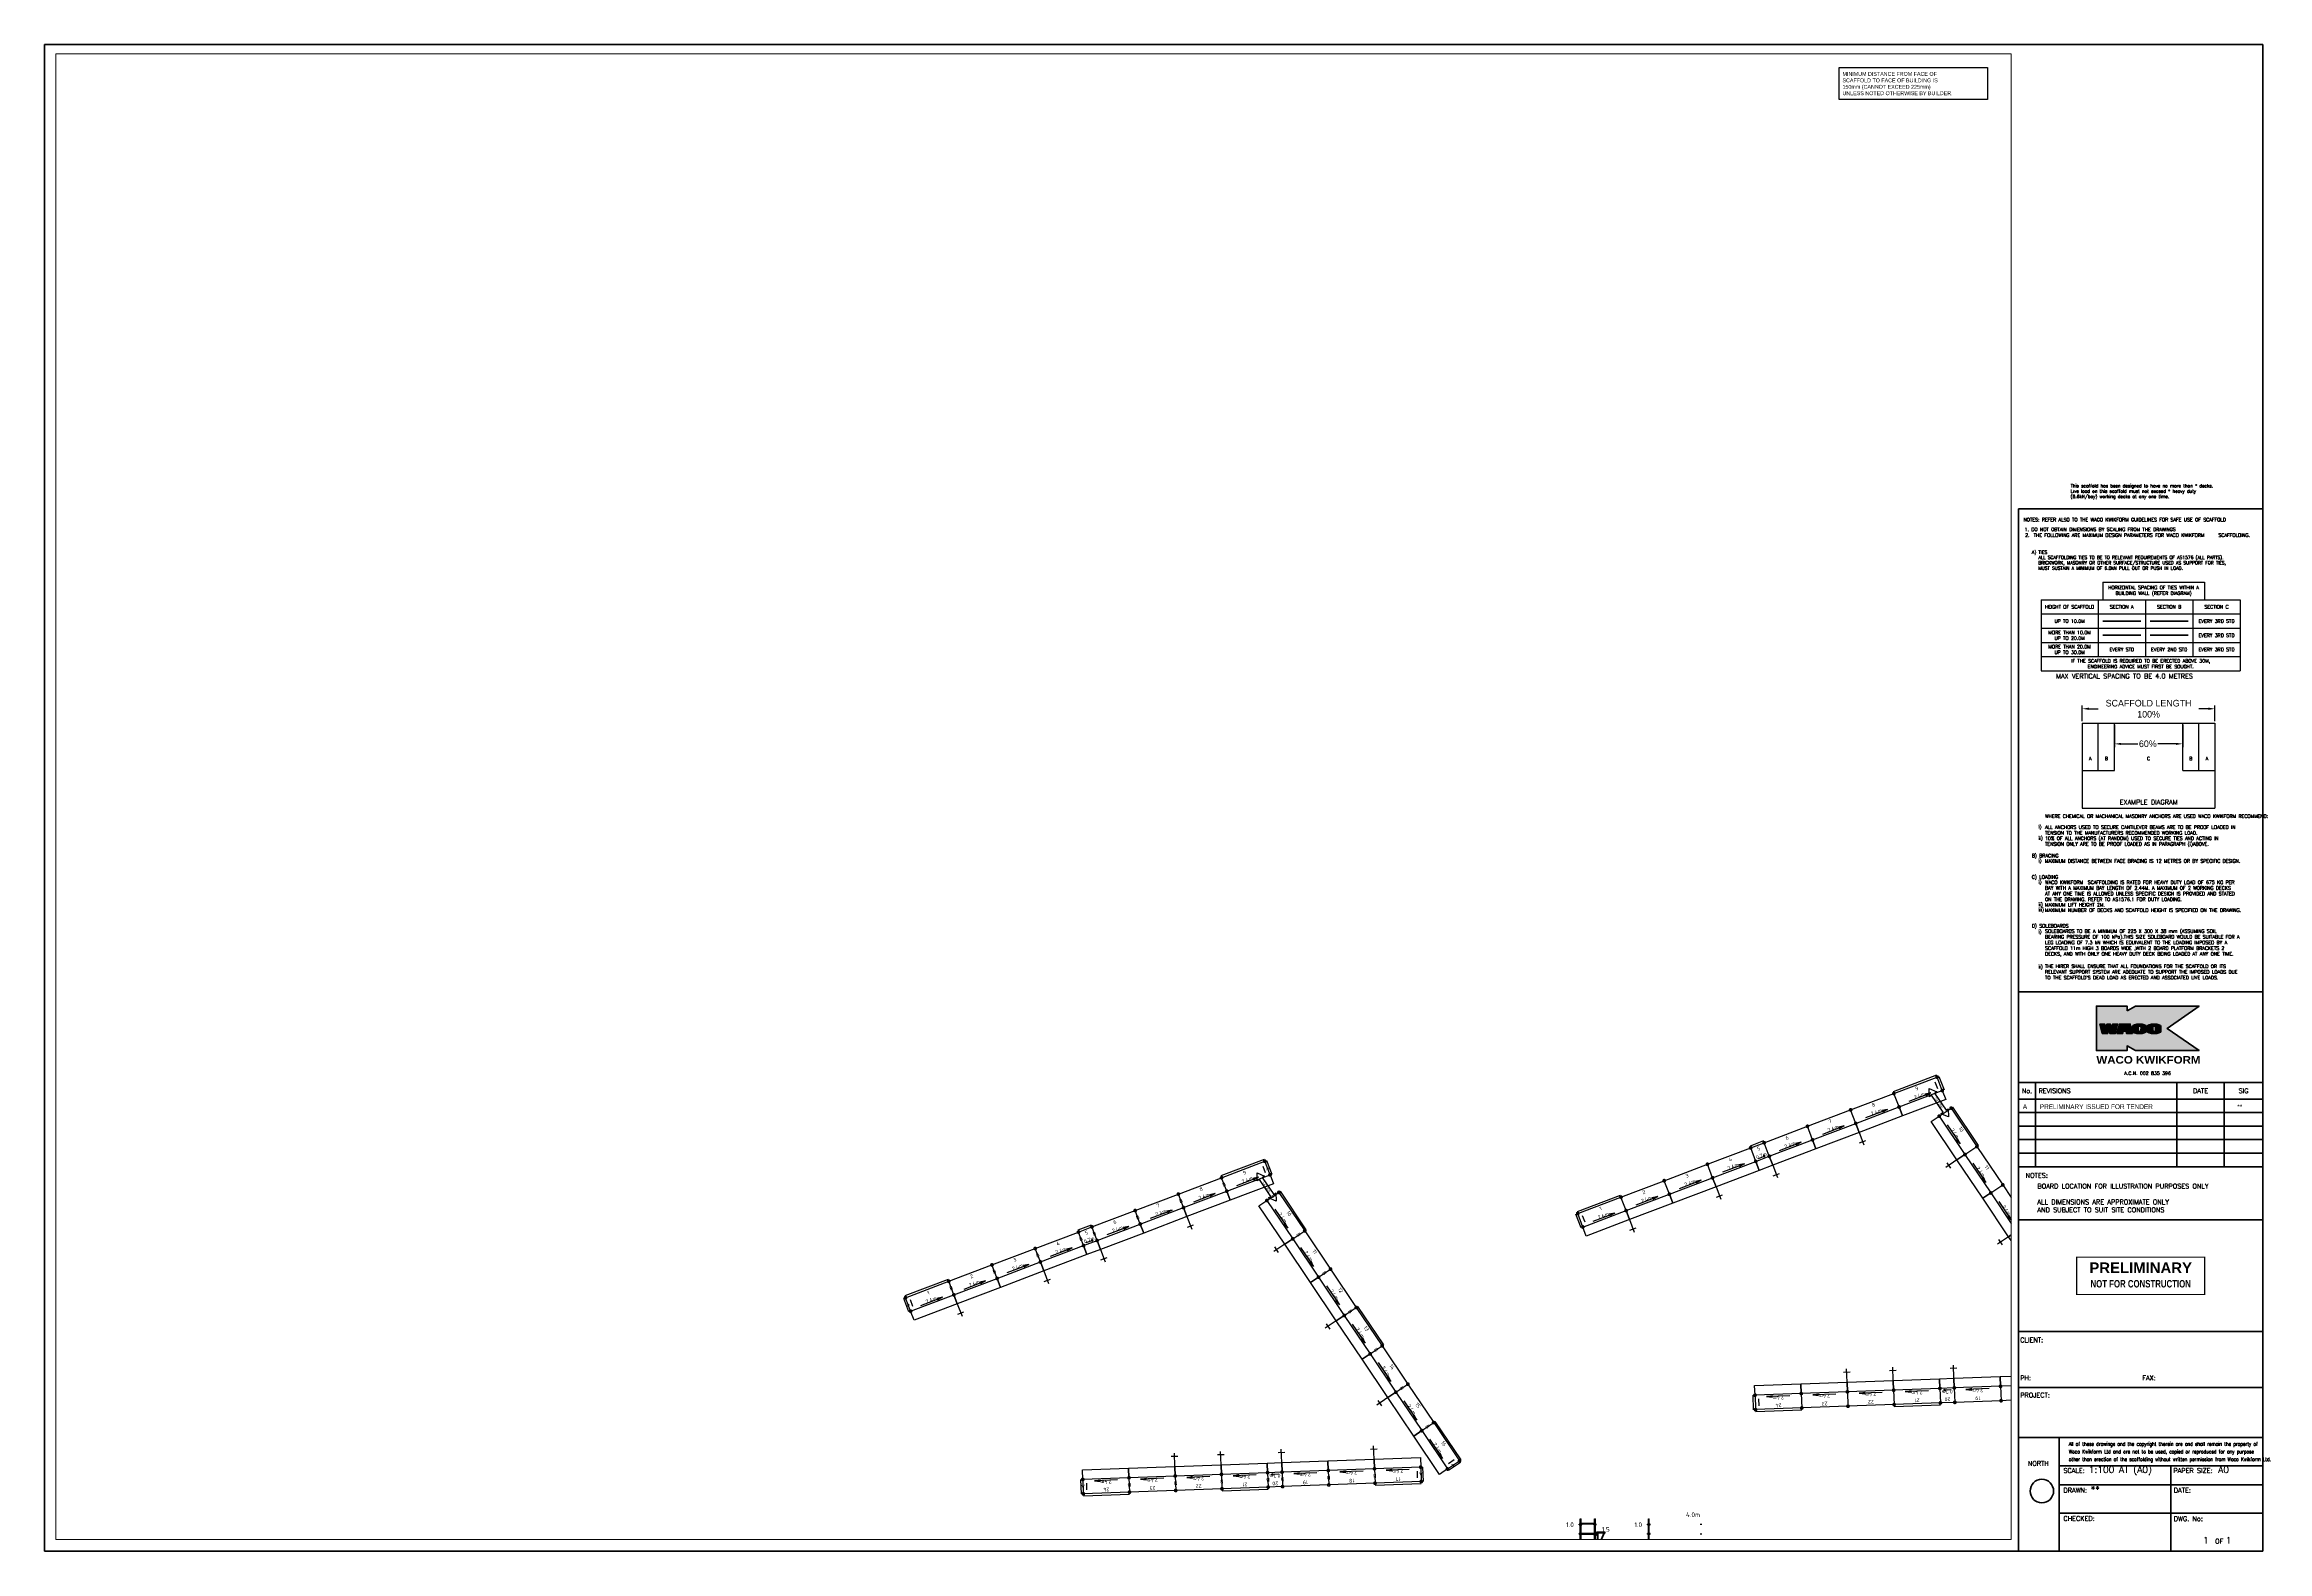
# Paper-space layout 'WACO Kwikform A0 Drawing Sheet' of a CAD drawing. Header units: millimetres. Extents: x 0 to 1172, y 0 to 795.
# The model-space entities are those that its viewports show. They can reach past a viewport. Long polylines and large blocks are cut down to what shows.
import ezdxf
from ezdxf.enums import TextEntityAlignment as Align

# ---------------------------------------------------------------- set-up
doc = ezdxf.new("R2010")
doc.units = ezdxf.units.MM
doc.header["$PDMODE"] = 34
doc.header["$PDSIZE"] = -10
doc.linetypes.add('KwikScaf_DASHED', pattern=[3.75, 2.5, -1.25])
doc.linetypes.add('KwikScaf_Line', pattern=[1, 1, 0])
doc.layers.get('0').update_dxf_attribs({"linetype": 'CONTINUOUS'})
doc.layers.get('Defpoints').update_dxf_attribs({"linetype": 'CONTINUOUS'})
for name, color, linetype in [('DISTANCE', 3, 'CONTINUOUS'), ('KwikScaf Matrix', 7, 'CONTINUOUS'), ('KwikScaf Schematic', 7, 'CONTINUOUS'), ('PRELIMINARY', 7, 'CONTINUOUS'), ('RED', 8, 'CONTINUOUS')]:
    doc.layers.add(name, color=color, linetype=linetype)
for name, color, linetype, lineweight in [('Sheet 018', 10, 'CONTINUOUS', 18), ('Sheet 025', 7, 'CONTINUOUS', 25), ('Sheet 035', 5, 'CONTINUOUS', 35), ('Sheet 050', 130, 'CONTINUOUS', 50), ('Sheet 070', 180, 'CONTINUOUS', 70)]:
    doc.layers.add(name, color=color, linetype=linetype, lineweight=lineweight)
doc.layers.add('Viewport', color=7, linetype='CONTINUOUS', plot=False)
doc.styles.add('ARCH', font='archd.shx', dxfattribs={"height": 250})
doc.styles.add('KwikScaf ISO', font='isocp.shx')
doc.styles.add('ROMANS', font='romans')
doc.styles.add('STAMP', font='ARIALBD.TTF')
doc.styles.add('WACO', font='ariblk.TTF')
doc.dimstyles.new('ISO-35', dxfattribs={"dimscale": 0, "dimtxt": 3.5, "dimasz": 3.5, "dimexe": 1.75, "dimexo": 0.875, "dimgap": 0.875, "dimtad": 1, "dimdsep": 46, "dimtxsty": 'Standard', "dimcen": 3.5, "dimadec": 0, "dimazin": 0, "dimtfac": 1, "dimtmove": 2, "dimatfit": 3, "dimfxl": 1, "dimtolj": 1, "dimtzin": 0, "dimarcsym": 0})
pattern_1 = [(0, (0, 0), (0, 0.174625), [0.127, -0.047625]), (90, (0, 0), (-0.174625, 1e-17), [0.127, -0.047625])]

# ---------------------------------------------------------------- blocks, each defined once
blk = doc.blocks.new('PREL')
at = {"layer": 'RED', "const_width": 100}
blk.add_lwpolyline([(6000, 1750), (-6000, 1750), (-6000, -1750), (6000, -1750)], close=True, dxfattribs=at)
at = {"layer": 'RED', "style": 'STAMP'}
blk.add_text('PRELIMINARY', height=1000, dxfattribs=at).set_placement((0, 750), align=Align.MIDDLE)
at = {"layer": 'RED', "style": 'STAMP', "width": 0.75}
blk.add_text('NOT FOR CONSTRUCTION', height=700, dxfattribs=at).set_placement((0, -750), align=Align.MIDDLE)
blk = doc.blocks.new('REVDES')
at = {"style": 'ARCH'}
for tag, p in [('01', (2.3, 1.9)), ('03', (87.7, 1.9)), ('04', (115.4, 1.9))]:
    blk.add_attdef(tag, p, '', height=2.5, dxfattribs=at)
at = {"style": 'ARCH', "width": 0.85}
blk.add_attdef('02', (11.2, 1.9), '', height=2.5, dxfattribs=at)
blk = doc.blocks.new('*D31')
at = {"color": 0, "lineweight": -2}
for p, q in [((1074.7, 437.9), (1074.7, 446.2)), ((1144.7, 437.9), (1144.7, 446.2)), ((1078.2, 444.5), (1083.1, 444.5)), ((1141.2, 444.5), (1136.2, 444.5))]:
    blk.add_line(p, q, dxfattribs=at)
at = {"color": 0}
for points in [[(1078.2, 445.1), (1078.2, 443.9), (1074.7, 444.5)], [(1141.2, 445.1), (1141.2, 443.9), (1144.7, 444.5)]]:
    blk.add_solid(points, dxfattribs=at)
at = {"layer": 'Defpoints', "color": 0}
for p in [(1074.7, 437), (1144.7, 444.5), (1144.7, 437)]:
    blk.add_point(p, dxfattribs=at)
at = {"color": 0, "insert": (1109.7, 444.5), "char_height": 3.5, "attachment_point": 5}
blk.add_mtext('\\A1;SCAFFOLD LENGTH\\P100%', dxfattribs=at)
blk = doc.blocks.new('*D32')
at = {"color": 0, "lineweight": -2}
for p, q in [((1091.7, 436.1), (1091.7, 424.2)), ((1127.7, 436.1), (1127.7, 424.2)), ((1095.2, 426), (1104, 426)), ((1124.2, 426), (1114.5, 426))]:
    blk.add_line(p, q, dxfattribs=at)
at = {"color": 0}
for points in [[(1095.2, 426.5), (1095.2, 425.4), (1091.7, 426)], [(1124.2, 426.5), (1124.2, 425.4), (1127.7, 426)]]:
    blk.add_solid(points, dxfattribs=at)
at = {"layer": 'Defpoints', "color": 0}
for p in [(1091.7, 437), (1127.7, 437), (1127.7, 426)]:
    blk.add_point(p, dxfattribs=at)
at = {"color": 0, "insert": (1109.3, 426), "char_height": 3.5, "attachment_point": 5}
blk.add_mtext('\\A1;60%', dxfattribs=at)
blk = doc.blocks.new('REVISED TITLE')
at = {"layer": 'Sheet 025', "style": 'ROMANS'}
for s, p in [('CLIENT:', (-128, 110.2)), ('PH:', (-128, 90.2)), ('PROJECT:', (-128, 81.1)), ('FAX:', (-63.6, 90.2)), ('SCALE:', (-105.2, 41.3)), ('PAPER SIZE:', (-47.2, 41.3)), ('DRAWN:', (-105.2, 30.9)), ('DATE:', (-47, 30.9)), ('CHECKED:', (-105.2, 16)), ('DWG. No:', (-47, 15.9)), ('OF', (-25.2, 4))]:
    blk.add_text(s, height=2.5, dxfattribs=at).set_placement(p)
at = {"layer": 'Sheet 035', "style": 'ROMANS'}
for tag, p in [('CLIENT_CONTACT', (-110.6, 110.2)), ('COMPANY', (-110.6, 105.2)), ('ADDRESS_STREET', (-110.6, 100.2)), ('CITY', (-110.6, 95.2)), ('PHONE_NO.', (-110.6, 90.2)), ('PROJECT_TITLE:', (-110.6, 81.1)), ('FAX_NO.', (-46.2, 90.2)), ('PROJECT_DESCRIPTION', (-110.6, 76.1)), ('PROJECT_DESCRIPTION_2', (-110.6, 71.1)), ('PROJECT_DESCRIPTION_3', (-110.6, 66.1)), ('PROJECT_DESCRIPTION_4', (-110.6, 61.1)), ('SCALE', (-91.8, 41.3)), ('PAPER_SIZE', (-23.6, 41.3)), ('DRAFTSMAN', (-90.8, 30.9)), ('DATE', (-35.6, 30.9)), ('DWG_NO', (-46.2, 9.9))]:
    blk.add_attdef(tag, p, '', height=3.5, dxfattribs=at)
for tag, p in [('PAGE_NO.', (-30.1, 4)), ('OF_PAGES.', (-18.1, 4))]:
    blk.add_attdef(tag, text='', height=3.5, dxfattribs=at).set_placement(p, align=Align.CENTER)
blk = doc.blocks.new('WACO LOGO')
h = blk.add_hatch()
h.set_pattern_fill('ANGLE', color=140, scale=0.025, style=0)
h.set_pattern_definition(pattern_1)
h.paths.add_polyline_path([(493.7, 275.3), (494.3, 273.1), (497.1, 273.1), (498.4, 278.1), (495.8, 278.1), (495.2, 275.9), (494.6, 278.1), (492.7, 278.1), (492.1, 275.9), (491.6, 278.1), (489, 278.1), (490.3, 273.1), (493.1, 273.1)])
h = blk.add_hatch()
h.set_pattern_fill('ANGLE', color=140, scale=0.025, style=0)
h.set_pattern_definition(pattern_1)
h.paths.add_polyline_path([(505, 278.1), (499.3, 278.1), (498, 273.1), (501, 273.1), (501.3, 274.3), (502.8, 274.3), (503.1, 273.1), (506.3, 273.1)])
h.paths.add_polyline_path([(502.1, 276.7), (502.6, 275), (501.7, 275)], flags=16)
h = blk.add_hatch()
h.set_pattern_fill('ANGLE', color=140, scale=0.025, style=0)
h.set_pattern_definition(pattern_1)
edge = h.paths.add_edge_path()
edge.add_ellipse((510, 276.8), major_axis=(-0.658, 0), ratio=0.455652, start_angle=180, end_angle=360, ccw=False)
edge.add_line((510.6, 276.8), (510.6, 276.4))
edge.add_line((510.6, 276.4), (513.5, 276.4))
edge.add_line((513.5, 276.4), (513.5, 277))
edge.add_ellipse((509.9, 277), major_axis=(-3.61, 0), ratio=0.304653, start_angle=180, end_angle=360)
edge.add_line((506.3, 277), (506.3, 274.2))
edge.add_ellipse((509.9, 274.2), major_axis=(-3.61, 0), ratio=0.304653, start_angle=0, end_angle=180)
edge.add_line((513.5, 274.2), (513.5, 275.5))
edge.add_line((513.5, 275.5), (510.6, 275.5))
edge.add_line((510.6, 275.5), (510.6, 274.4))
edge.add_ellipse((510, 274.5), major_axis=(-0.658, 0), ratio=0.455652, start_angle=0, end_angle=180, ccw=False)
edge.add_line((509.3, 274.5), (509.3, 276.9))
h = blk.add_hatch()
h.set_pattern_fill('ANGLE', color=140, scale=0.025, style=0)
h.set_pattern_definition(pattern_1)
edge = h.paths.add_edge_path()
edge.add_ellipse((517.6, 277), major_axis=(-3.61, 0), ratio=0.304653, start_angle=180, end_angle=360)
edge.add_line((514, 277), (514, 274.2))
edge.add_ellipse((517.6, 274.2), major_axis=(-3.61, 0), ratio=0.304653, start_angle=0, end_angle=180)
edge.add_line((521.2, 274.2), (521.2, 277))
edge = h.paths.add_edge_path(flags=16)
edge.add_ellipse((517.7, 276.8), major_axis=(-0.658, 0), ratio=0.455652, start_angle=180, end_angle=360, ccw=False)
edge.add_line((518.3, 276.8), (518.3, 274.4))
edge.add_ellipse((517.7, 274.5), major_axis=(-0.658, 0), ratio=0.455652, start_angle=0, end_angle=180, ccw=False)
edge.add_line((517, 274.5), (517, 276.9))
at = {"layer": 'Sheet 070'}
h = blk.add_hatch(color=51, dxfattribs=at)
h.paths.add_polyline_path([(501.7, 275), (502.6, 275), (502.1, 276.7)], flags=0)
h.paths.add_polyline_path([(506.3, 273.1), (505, 278.1), (499.3, 278.1), (498, 273.1), (501, 273.1), (501.3, 274.3), (502.8, 274.3), (503.1, 273.1)], flags=16)
h.paths.add_polyline_path([(490.3, 273.1), (489, 278.1), (491.6, 278.1), (492.1, 275.9), (492.7, 278.1), (494.6, 278.1), (495.2, 275.9), (495.8, 278.1), (498.4, 278.1), (497.1, 273.1), (494.3, 273.1), (493.7, 275.3), (493.1, 273.1)], flags=16)
h.paths.add_polyline_path([(503.4, 285.1), (503.4, 287.6), (487.2, 287.6), (487.2, 264.1), (503.4, 264.1), (503.4, 266.6), (507.8, 264.1), (541.3, 264.1), (524.5, 275.8), (541.3, 287.6), (507.8, 287.6)])
edge = h.paths.add_edge_path(flags=16)
edge.add_line((510.6, 274.5), (510.6, 275.5))
edge.add_line((510.6, 275.5), (513.5, 275.5))
edge.add_line((513.5, 275.5), (513.5, 274.2))
edge.add_ellipse((509.9, 274.2), major_axis=(-3.61, 0), ratio=0.304653, start_angle=0, end_angle=180, ccw=False)
edge.add_line((506.3, 274.2), (506.3, 277))
edge.add_ellipse((509.9, 277), major_axis=(-3.61, 0), ratio=0.304653, start_angle=180, end_angle=360, ccw=False)
edge.add_line((513.5, 277), (513.5, 276.4))
edge.add_line((513.5, 276.4), (510.6, 276.4))
edge.add_line((510.6, 276.4), (510.6, 276.8))
edge.add_ellipse((510, 276.8), major_axis=(-0.658, 0), ratio=0.455652, start_angle=180, end_angle=360)
edge.add_line((509.3, 276.8), (509.3, 274.5))
edge.add_ellipse((510, 274.5), major_axis=(-0.658, 0), ratio=0.455652, start_angle=0, end_angle=180)
edge = h.paths.add_edge_path(flags=16)
edge.add_ellipse((517.6, 274.2), major_axis=(-3.61, 0), ratio=0.304653, start_angle=0, end_angle=180, ccw=False)
edge.add_line((514, 274.2), (514, 277))
edge.add_ellipse((517.6, 277), major_axis=(-3.61, 0), ratio=0.304653, start_angle=180, end_angle=360, ccw=False)
edge.add_line((521.2, 277), (521.2, 274.2))
edge = h.paths.add_edge_path(flags=0)
edge.add_line((517, 276.8), (517, 274.5))
edge.add_ellipse((517.7, 274.5), major_axis=(-0.658, 0), ratio=0.455652, start_angle=0, end_angle=180)
edge.add_line((518.3, 274.5), (518.3, 276.8))
edge.add_ellipse((517.7, 276.8), major_axis=(-0.658, 0), ratio=0.455652, start_angle=180, end_angle=360)
for p, q in [((506.3, 277), (506.3, 274.2)), ((509.3, 276.8), (509.3, 274.5)), ((510.6, 276.8), (510.6, 276.4)), ((510.6, 276.4), (513.5, 276.4)), ((513.5, 276.4), (513.5, 277)), ((514, 277), (514, 274.2)), ((517, 276.8), (517, 274.5)), ((518.3, 276.8), (518.3, 274.5)), ((521.2, 274.2), (521.2, 277))]:
    blk.add_line(p, q, dxfattribs=at)
at = {"layer": 'Sheet 070', "color": 7}
blk.add_lwpolyline([(503.4, 285.1), (503.4, 287.6), (487.2, 287.6), (487.2, 264.1), (503.4, 264.1), (503.4, 266.6), (507.8, 264.1), (541.3, 264.1), (524.5, 275.8), (541.3, 287.6), (507.8, 287.6)], close=True, dxfattribs=at)
at = {"layer": 'Sheet 070'}
for points in [[(490.3, 273.1), (489, 278.1), (491.6, 278.1), (492.1, 275.9), (492.7, 278.1), (494.6, 278.1), (495.2, 275.9), (495.8, 278.1), (498.4, 278.1), (497.1, 273.1), (494.3, 273.1), (493.7, 275.3), (493.1, 273.1), (490.3, 273.1)], [(506.3, 273.1), (505, 278.1), (499.3, 278.1), (498, 273.1), (501, 273.1), (501.3, 274.3), (502.8, 274.3), (503.1, 273.1)], [(501.7, 275), (502.6, 275), (502.1, 276.7)]]:
    blk.add_lwpolyline(points, close=True, dxfattribs=at)
blk.add_lwpolyline([(510.6, 274.5), (510.6, 275.5), (513.5, 275.5), (513.5, 274.2)], dxfattribs=at)
for centre, major_axis, ratio in [((509.9, 277), (-3.61, 0), 0.304653), ((510, 276.8), (-0.658, 0), 0.455652), ((517.6, 277), (-3.61, 0), 0.304653), ((517.7, 276.8), (-0.658, 0), 0.455652)]:
    blk.add_ellipse(centre, major_axis=major_axis, ratio=ratio, start_param=3.141593, end_param=6.283185, dxfattribs=at)
at = {"layer": 'Sheet 070', "extrusion": (0, 0, -1)}
for centre, major_axis, ratio in [((509.9, 274.2), (-3.61, 0), 0.304653), ((510, 274.5), (-0.658, 0), 0.455652), ((517.6, 274.2), (-3.61, 0), 0.304653), ((517.7, 274.5), (-0.658, 0), 0.455652)]:
    blk.add_ellipse(centre, major_axis=major_axis, ratio=ratio, start_param=3.141593, end_param=6.283185, dxfattribs=at)
blk = doc.blocks.new('2D Standard 2 Metre')
at = {"layer": 'KwikScaf Matrix', "color": 0, "extrusion": (0, 1, 0)}
for p, q in [((-185, -24), (-185, 24)), ((-185, 24), (-8, 24)), ((-33, 16), (7, 16)), ((-33, 16), (-33, 6)), ((-33, 6), (-33, -6)), ((-8, 64), (-8, 60)), ((-8, 64), (32, 64)), ((-8, 60), (-8, 22)), ((-8, 22), (32, 22)), ((-8, 22), (-8, 18)), ((32, 18), (-8, 18)), ((7, 6), (7, 16)), ((7, -6), (7, 6)), ((32, 60), (32, 64)), ((32, 22), (32, 60)), ((32, 24), (487, 24)), ((32, 18), (32, 22)), ((462, 16), (502, 16)), ((462, 16), (462, 6)), ((462, 6), (462, -6)), ((487, 64), (487, 60)), ((487, 64), (527, 64)), ((487, 60), (487, 22)), ((487, 22), (527, 22)), ((487, 22), (487, 18)), ((527, 18), (487, 18)), ((502, 6), (502, 16)), ((502, -6), (502, 6)), ((527, 60), (527, 64)), ((527, 22), (527, 60)), ((527, 24), (982, 24)), ((527, 18), (527, 22)), ((957, 16), (997, 16)), ((957, 16), (957, 6)), ((957, 6), (957, -6)), ((982, 64), (982, 60)), ((982, 64), (1022, 64)), ((982, 60), (982, 22)), ((982, 22), (1022, 22)), ((982, 22), (982, 18)), ((1022, 18), (982, 18)), ((997, 6), (997, 16)), ((997, -6), (997, 6)), ((1022, 60), (1022, 64)), ((1022, 22), (1022, 60)), ((1022, 24), (1477, 24)), ((1022, 18), (1022, 22)), ((1452, 16), (1492, 16)), ((1452, 16), (1452, 6)), ((1452, 6), (1452, -6)), ((1477, 64), (1517, 64)), ((1477, 64), (1477, 60)), ((1477, 60), (1477, 22)), ((1477, 22), (1517, 22)), ((1477, 22), (1477, 18)), ((1517, 18), (1477, 18)), ((1492, 6), (1492, 16)), ((1492, -6), (1492, 6)), ((1517, 60), (1517, 64)), ((1517, 22), (1517, 60)), ((1517, 24), (1796, 24)), ((1517, 18), (1517, 22)), ((1796, 24), (1796, -24)), ((-185, -24), (-8, -24)), ((-33, -6), (-33, -16)), ((-33, -16), (7, -16)), ((-8, -18), (32, -18)), ((-8, -18), (-8, -22)), ((-8, -22), (-8, -60)), ((-8, -22), (32, -22)), ((-8, -60), (-8, -64)), ((-8, -64), (32, -64)), ((7, -16), (7, -6)), ((32, -22), (32, -18)), ((32, -60), (32, -22)), ((32, -24), (487, -24)), ((32, -64), (32, -60)), ((462, -6), (462, -16)), ((462, -16), (502, -16)), ((487, -18), (527, -18)), ((487, -18), (487, -22)), ((487, -22), (487, -60)), ((487, -22), (527, -22)), ((487, -60), (487, -64)), ((487, -64), (527, -64)), ((502, -16), (502, -6)), ((527, -22), (527, -18)), ((527, -60), (527, -22)), ((527, -24), (982, -24)), ((527, -64), (527, -60)), ((957, -6), (957, -16)), ((957, -16), (997, -16)), ((982, -18), (1022, -18)), ((982, -18), (982, -22)), ((982, -22), (982, -60)), ((982, -22), (1022, -22)), ((982, -60), (982, -64)), ((982, -64), (1022, -64)), ((997, -16), (997, -6)), ((1022, -22), (1022, -18)), ((1022, -60), (1022, -22)), ((1022, -24), (1477, -24)), ((1022, -64), (1022, -60)), ((1452, -6), (1452, -16)), ((1452, -16), (1492, -16)), ((1477, -18), (1517, -18)), ((1477, -18), (1477, -22)), ((1477, -22), (1517, -22)), ((1477, -22), (1477, -60)), ((1477, -60), (1477, -64)), ((1477, -64), (1517, -64)), ((1492, -16), (1492, -6)), ((1517, -22), (1517, -18)), ((1517, -60), (1517, -22)), ((1517, -24), (1796, -24)), ((1517, -64), (1517, -60))]:
    blk.add_line(p, q, dxfattribs=at)
blk = doc.blocks.new('2D Standard 1.5 Metre')
at = {"layer": 'KwikScaf Matrix', "color": 0, "extrusion": (0, 1, 0)}
for p, q in [((-185, -24), (-185, 24)), ((-185, 24), (-8, 24)), ((-33, 16), (7, 16)), ((-33, 16), (-33, 6)), ((-33, 6), (-33, -6)), ((-8, 64), (-8, 60)), ((-8, 64), (32, 64)), ((-8, 60), (-8, 22)), ((-8, 22), (32, 22)), ((-8, 22), (-8, 18)), ((32, 18), (-8, 18)), ((7, 6), (7, 16)), ((7, -6), (7, 6)), ((32, 60), (32, 64)), ((32, 22), (32, 60)), ((32, 24), (487, 24)), ((32, 18), (32, 22)), ((462, 16), (502, 16)), ((462, 16), (462, 6)), ((462, 6), (462, -6)), ((487, 64), (487, 60)), ((487, 64), (527, 64)), ((487, 60), (487, 22)), ((487, 22), (527, 22)), ((487, 22), (487, 18)), ((527, 18), (487, 18)), ((502, 6), (502, 16)), ((502, -6), (502, 6)), ((527, 60), (527, 64)), ((527, 22), (527, 60)), ((527, 24), (982, 24)), ((527, 18), (527, 22)), ((957, 16), (997, 16)), ((957, 16), (957, 6)), ((957, 6), (957, -6)), ((982, 64), (982, 60)), ((982, 64), (1022, 64)), ((982, 60), (982, 22)), ((982, 22), (1022, 22)), ((982, 22), (982, 18)), ((1022, 18), (982, 18)), ((997, 6), (997, 16)), ((997, -6), (997, 6)), ((1022, 60), (1022, 64)), ((1022, 22), (1022, 60)), ((1022, 24), (1300, 24)), ((1022, 18), (1022, 22)), ((1300, 24), (1300, -24)), ((-185, -24), (-8, -24)), ((-33, -6), (-33, -16)), ((-33, -16), (7, -16)), ((-8, -18), (32, -18)), ((-8, -18), (-8, -22)), ((-8, -22), (-8, -60)), ((-8, -22), (32, -22)), ((-8, -60), (-8, -64)), ((-8, -64), (32, -64)), ((7, -16), (7, -6)), ((32, -22), (32, -18)), ((32, -60), (32, -22)), ((32, -24), (487, -24)), ((32, -64), (32, -60)), ((462, -6), (462, -16)), ((462, -16), (502, -16)), ((487, -18), (527, -18)), ((487, -18), (487, -22)), ((487, -22), (487, -60)), ((487, -22), (527, -22)), ((487, -60), (487, -64)), ((487, -64), (527, -64)), ((502, -16), (502, -6)), ((527, -22), (527, -18)), ((527, -60), (527, -22)), ((527, -24), (982, -24)), ((527, -64), (527, -60)), ((957, -6), (957, -16)), ((957, -16), (997, -16)), ((982, -18), (1022, -18)), ((982, -18), (982, -22)), ((982, -22), (982, -60)), ((982, -22), (1022, -22)), ((982, -60), (982, -64)), ((982, -64), (1022, -64)), ((997, -16), (997, -6)), ((1022, -22), (1022, -18)), ((1022, -60), (1022, -22)), ((1022, -24), (1300, -24)), ((1022, -64), (1022, -60))]:
    blk.add_line(p, q, dxfattribs=at)
blk = doc.blocks.new('2D Standard 2.5 Metre')
at = {"layer": 'KwikScaf Matrix', "color": 0, "extrusion": (0, 1, 0)}
for p, q in [((-185, -24), (-185, 24)), ((-185, 24), (-8, 24)), ((-33, 16), (7, 16)), ((-33, 16), (-33, 6)), ((-33, 6), (-33, -6)), ((-8, 64), (-8, 60)), ((-8, 64), (32, 64)), ((-8, 60), (-8, 22)), ((-8, 22), (32, 22)), ((-8, 22), (-8, 18)), ((32, 18), (-8, 18)), ((7, 6), (7, 16)), ((7, -6), (7, 6)), ((32, 60), (32, 64)), ((32, 22), (32, 60)), ((32, 24), (487, 24)), ((32, 18), (32, 22)), ((462, 16), (502, 16)), ((462, 16), (462, 6)), ((462, 6), (462, -6)), ((487, 64), (487, 60)), ((487, 64), (527, 64)), ((487, 60), (487, 22)), ((487, 22), (527, 22)), ((487, 22), (487, 18)), ((527, 18), (487, 18)), ((502, 6), (502, 16)), ((502, -6), (502, 6)), ((527, 60), (527, 64)), ((527, 22), (527, 60)), ((527, 24), (982, 24)), ((527, 18), (527, 22)), ((957, 16), (957, 6)), ((957, 16), (997, 16)), ((957, 6), (957, -6)), ((982, 64), (982, 60)), ((982, 64), (1022, 64)), ((982, 60), (982, 22)), ((982, 22), (1022, 22)), ((982, 22), (982, 18)), ((1022, 18), (982, 18)), ((997, 6), (997, 16)), ((997, -6), (997, 6)), ((1022, 60), (1022, 64)), ((1022, 22), (1022, 60)), ((1022, 24), (1477, 24)), ((1022, 18), (1022, 22)), ((1452, 16), (1492, 16)), ((1452, 16), (1452, 6)), ((1452, 6), (1452, -6)), ((1477, 64), (1477, 60)), ((1477, 64), (1517, 64)), ((1477, 60), (1477, 22)), ((1477, 22), (1517, 22)), ((1477, 22), (1477, 18)), ((1517, 18), (1477, 18)), ((1492, 6), (1492, 16)), ((1492, -6), (1492, 6)), ((1517, 60), (1517, 64)), ((1517, 22), (1517, 60)), ((1517, 24), (1972, 24)), ((1517, 18), (1517, 22)), ((1947, 16), (1987, 16)), ((1947, 16), (1947, 6)), ((1947, 6), (1947, -6)), ((1972, 64), (1972, 60)), ((1972, 64), (2012, 64)), ((1972, 60), (1972, 22)), ((1972, 22), (2012, 22)), ((1972, 22), (1972, 18)), ((2012, 18), (1972, 18)), ((1987, 6), (1987, 16)), ((1987, -6), (1987, 6)), ((2012, 60), (2012, 64)), ((2012, 22), (2012, 60)), ((2012, 24), (2291, 24)), ((2012, 18), (2012, 22)), ((2291, 24), (2291, -24)), ((-185, -24), (-8, -24)), ((-33, -6), (-33, -16)), ((-33, -16), (7, -16)), ((-8, -18), (32, -18)), ((-8, -18), (-8, -22)), ((-8, -22), (-8, -60)), ((-8, -22), (32, -22)), ((-8, -60), (-8, -64)), ((-8, -64), (32, -64)), ((7, -16), (7, -6)), ((32, -22), (32, -18)), ((32, -60), (32, -22)), ((32, -24), (487, -24)), ((32, -64), (32, -60)), ((462, -6), (462, -16)), ((462, -16), (502, -16)), ((487, -18), (527, -18)), ((487, -18), (487, -22)), ((487, -22), (487, -60)), ((487, -22), (527, -22)), ((487, -60), (487, -64)), ((487, -64), (527, -64)), ((502, -16), (502, -6)), ((527, -22), (527, -18)), ((527, -60), (527, -22)), ((527, -24), (982, -24)), ((527, -64), (527, -60)), ((957, -6), (957, -16)), ((957, -16), (997, -16)), ((982, -18), (1022, -18)), ((982, -18), (982, -22)), ((982, -22), (982, -60)), ((982, -22), (1022, -22)), ((982, -60), (982, -64)), ((982, -64), (1022, -64)), ((997, -16), (997, -6)), ((1022, -22), (1022, -18)), ((1022, -60), (1022, -22)), ((1022, -24), (1477, -24)), ((1022, -64), (1022, -60)), ((1452, -6), (1452, -16)), ((1452, -16), (1492, -16)), ((1477, -18), (1517, -18)), ((1477, -18), (1477, -22)), ((1477, -22), (1477, -60)), ((1477, -22), (1517, -22)), ((1477, -60), (1477, -64)), ((1477, -64), (1517, -64)), ((1492, -16), (1492, -6)), ((1517, -22), (1517, -18)), ((1517, -60), (1517, -22)), ((1517, -24), (1972, -24)), ((1517, -64), (1517, -60)), ((1947, -6), (1947, -16)), ((1947, -16), (1987, -16)), ((1972, -18), (2012, -18)), ((1972, -18), (1972, -22)), ((1972, -22), (1972, -60)), ((1972, -22), (2012, -22)), ((1972, -60), (1972, -64)), ((1972, -64), (2012, -64)), ((1987, -16), (1987, -6)), ((2012, -22), (2012, -18)), ((2012, -60), (2012, -22)), ((2012, -24), (2291, -24)), ((2012, -64), (2012, -60))]:
    blk.add_line(p, q, dxfattribs=at)
blk = doc.blocks.new('2D Standard 1 Metre')
at = {"layer": 'KwikScaf Matrix', "color": 0, "extrusion": (0, 1, 0)}
for p, q in [((-185, -24), (-185, 24)), ((-185, 24), (-8, 24)), ((-33, 16), (7, 16)), ((-33, 16), (-33, 6)), ((-33, 6), (-33, -6)), ((-8, 64), (32, 64)), ((-8, 64), (-8, 60)), ((-8, 60), (-8, 22)), ((-8, 22), (32, 22)), ((-8, 22), (-8, 18)), ((32, 18), (-8, 18)), ((7, 6), (7, 16)), ((7, -6), (7, 6)), ((32, 60), (32, 64)), ((32, 22), (32, 60)), ((32, 24), (487, 24)), ((32, 18), (32, 22)), ((462, 16), (502, 16)), ((462, 16), (462, 6)), ((462, 6), (462, -6)), ((487, 64), (487, 60)), ((487, 64), (527, 64)), ((487, 60), (487, 22)), ((487, 22), (527, 22)), ((487, 22), (487, 18)), ((527, 18), (487, 18)), ((502, 6), (502, 16)), ((502, -6), (502, 6)), ((527, 60), (527, 64)), ((527, 22), (527, 60)), ((527, 24), (805, 24)), ((527, 18), (527, 22)), ((805, 24), (805, -24)), ((-185, -24), (-8, -24)), ((-33, -6), (-33, -16)), ((-33, -16), (7, -16)), ((-8, -18), (32, -18)), ((-8, -18), (-8, -22)), ((-8, -22), (32, -22)), ((-8, -22), (-8, -60)), ((-8, -60), (-8, -64)), ((-8, -64), (32, -64)), ((7, -16), (7, -6)), ((32, -22), (32, -18)), ((32, -60), (32, -22)), ((32, -24), (487, -24)), ((32, -64), (32, -60)), ((462, -6), (462, -16)), ((462, -16), (502, -16)), ((487, -18), (527, -18)), ((487, -18), (487, -22)), ((487, -22), (487, -60)), ((487, -22), (527, -22)), ((487, -60), (487, -64)), ((487, -64), (527, -64)), ((502, -16), (502, -6)), ((527, -22), (527, -18)), ((527, -60), (527, -22)), ((527, -24), (805, -24)), ((527, -64), (527, -60))]:
    blk.add_line(p, q, dxfattribs=at)
blk = doc.blocks.new('2D SBB 2 Board')
at = {"color": 0}
for p, q in [((-4, 93), (47, 93)), ((-4, 88), (-4, 93)), ((42, 88), (-4, 88)), ((47, 440), (0, 440)), ((0, 440), (0, 392)), ((0, 392), (106, 392)), ((8, 466), (38, 466)), ((11, 440), (8, 466)), ((28, 316), (18, 392)), ((38, 316), (28, 316)), ((38, 466), (38, 440)), ((38, 392), (38, 316)), ((42, 42), (42, 88)), ((47, 42), (42, 42)), ((504, 491), (47, 491)), ((47, 491), (47, 445)), ((504, 445), (47, 445)), ((47, 445), (47, 440)), ((504, 440), (47, 440)), ((47, 93), (47, 42)), ((47, 84), (106, 84)), ((47, 50), (232, 50)), ((106, 392), (106, 440)), ((106, 84), (106, 392)), ((106, 84), (123, 84)), ((123, 84), (140, 84)), ((140, 84), (140, 440)), ((140, 84), (222, 84)), ((315, 147), (437, 440)), ((343, 124), (473, 440)), ((504, 445), (504, 491)), ((504, 440), (504, 445))]:
    blk.add_line(p, q, dxfattribs=at)
for radius, start, end in [(102, 270, 339.40778), (136, 274.32085, 333.17915)]:
    blk.add_arc((222, 185), radius, start, end, dxfattribs=at)
blk = doc.blocks.new('2D Transom 0.7 Metre')
at = {"color": 0, "extrusion": (0, 1, -1.83691e-16)}
for p, q in [((0, -25), (0, 50)), ((0, 50), (20, 50)), ((50, 0), (13, 0)), ((20, 50), (17, 25)), ((17, 25), (25, 25)), ((25, 63), (689, 63)), ((25, 30), (25, 63)), ((25, 30), (689, 30)), ((25, 25), (25, 30)), ((25, 25), (689, 25)), ((50, 25), (50, 0)), ((664, 25), (664, 0)), ((664, 0), (701, 0)), ((689, 30), (689, 63)), ((689, 25), (689, 30)), ((697, 25), (689, 25)), ((694, 50), (697, 25)), ((714, 50), (694, 50)), ((701, 0), (704, -25)), ((714, -25), (714, 50)), ((10, -25), (0, -25)), ((13, 0), (10, -25)), ((704, -25), (714, -25))]:
    blk.add_line(p, q, dxfattribs=at)

msp = doc.modelspace()

# ---------------------------------------------------------------- linework, layer by layer
at = {"layer": 'KwikScaf Matrix', "color": 1, "linetype": 'KwikScaf_Line'}
for p, q in [((83902, -1832), (84002, -1832)), ((83902, -2332), (84002, -2332)), ((83902, -2832), (84002, -2832))]:
    msp.add_line(p, q, dxfattribs=at)
at = {"layer": 'KwikScaf Matrix', "color": 40, "const_width": 50}
for points in [[(77577, -1804, 1), (77627, -1804, 1)], [(81177, -1804, 1), (81227, -1804, 1)]]:
    msp.add_lwpolyline(points, format="xyb", close=True, dxfattribs=at)
at = {"layer": 'KwikScaf Matrix', "color": 70, "const_width": 50}
for points in [[(77577, -2299, 1), (77627, -2299, 1)], [(81177, -2299, 1), (81227, -2299, 1)]]:
    msp.add_lwpolyline(points, format="xyb", close=True, dxfattribs=at)
at = {"layer": 'KwikScaf Schematic', "color": 3, "linetype": 'KwikScaf_DASHED'}
for p, q in [((96372, 21854), (94092, 20988)), ((96292, 21503), (96420, 21164)), ((96501, 21796), (96772, 21084)), ((98592, 18152), (97231, 20177)), ((60918, 17411), (58638, 16545)), ((60838, 17060), (60966, 16721)), ((61047, 17353), (61318, 16641)), ((63138, 13709), (61777, 15733)), ((79699, 15521), (77419, 14655)), ((77632, 13814), (77361, 14526)), ((77841, 14107), (77713, 14446)), ((44246, 11078), (41965, 10212)), ((42178, 9371), (41907, 10083)), ((42387, 9664), (42259, 10003)), ((67219, 7636), (65858, 9660)), ((86731, 4211), (86703, 4972)), ((87023, 4421), (87010, 4783)), ((71300, 1563), (69939, 3587)), ((86834, 4114), (89272, 4203)), ((94147, 4381), (96584, 4469)), ((69272, 1185), (69300, 424)), ((70939, 1561), (70639, 1359)), ((71273, 1424), (70640, 999)), ((51277, -233), (51249, 529)), ((51570, -22), (51556, 340)), ((58693, -63), (61130, 26)), ((66766, 231), (69204, 320)), ((68980, 974), (68993, 613)), ((51381, -329), (53818, -240))]:
    msp.add_line(p, q, dxfattribs=at)
at = {"layer": 'KwikScaf Schematic', "color": 3, "linetype": 'KwikScaf_Line'}
for p, q in [((94128, 20895), (96408, 21761)), ((96678, 21048), (96408, 21761)), ((89568, 19163), (91848, 20029)), ((91848, 20029), (94128, 20895)), ((92118, 19316), (91848, 20029)), ((92118, 19316), (94398, 20182)), ((92654, 19622), (93794, 20055)), ((93794, 20055), (93492, 19991)), ((93794, 20055), (93526, 19902)), ((94398, 20182), (94128, 20895)), ((94398, 20182), (96678, 21048)), ((94398, 20182), (94579, 19707)), ((94579, 19707), (94398, 20182)), ((96859, 20574), (94579, 19707)), ((94934, 20488), (96074, 20921)), ((96074, 20921), (95773, 20857)), ((96074, 20921), (95806, 20768)), ((96516, 19696), (97148, 20121)), ((96678, 21048), (96859, 20574)), ((97148, 20121), (98509, 18096)), ((87287, 18297), (89568, 19163)), ((89838, 18450), (89568, 19163)), ((89838, 18450), (92118, 19316)), ((92299, 18841), (90018, 17975)), ((90374, 18756), (91514, 19189)), ((91514, 19189), (91212, 19125)), ((91514, 19189), (91246, 19036)), ((92118, 19316), (92299, 18841)), ((92299, 18841), (92118, 19316)), ((94579, 19707), (92299, 18841)), ((92299, 18841), (92547, 18187)), ((96094, 19413), (96516, 19696)), ((97455, 17388), (96094, 19413)), ((96516, 19696), (97876, 17671)), ((96935, 19243), (97615, 18231)), ((84295, 17160), (86575, 18026)), ((86846, 17314), (86575, 18026)), ((87558, 17584), (89838, 18450)), ((90018, 17975), (87738, 17109)), ((88094, 17890), (89234, 18323)), ((89234, 18323), (88932, 18259)), ((89234, 18323), (88966, 18170)), ((89838, 18450), (90018, 17975)), ((90018, 17975), (89838, 18450)), ((92321, 18289), (92649, 18413)), ((97615, 18231), (97406, 18457)), ((97876, 17671), (97455, 17388)), ((97455, 17388), (97876, 17671)), ((97615, 18231), (97485, 18510)), ((97876, 17671), (98509, 18096)), ((97876, 17671), (99237, 15647)), ((98509, 18096), (99869, 16072)), ((56394, 15585), (58674, 16452)), ((58674, 16452), (60954, 17318)), ((58944, 15739), (58674, 16452)), ((58944, 15739), (61224, 16605)), ((59480, 16045), (60621, 16478)), ((60621, 16478), (60319, 16414)), ((60621, 16478), (60352, 16325)), ((61224, 16605), (60954, 17318)), ((61224, 16605), (61405, 16130)), ((82015, 16294), (84295, 17160)), ((82286, 15582), (84566, 16448)), ((84566, 16448), (84295, 17160)), ((84566, 16448), (86846, 17314)), ((84566, 16448), (84746, 15973)), ((84746, 15973), (84566, 16448)), ((87026, 16839), (84746, 15973)), ((85102, 16753), (86242, 17186)), ((86242, 17186), (85940, 17122)), ((86242, 17186), (85974, 17033)), ((86846, 17314), (87026, 16839)), ((87738, 17109), (87558, 17584)), ((97455, 17388), (96874, 16998)), ((96921, 17241), (97116, 16950)), ((98815, 15364), (97455, 17388)), ((98295, 17218), (98975, 16206)), ((98975, 16206), (98766, 16433)), ((98975, 16206), (98845, 16486)), ((54114, 14719), (56394, 15585)), ((56664, 14873), (56394, 15585)), ((56664, 14873), (58944, 15739)), ((59125, 15264), (56845, 14398)), ((57200, 15179), (58340, 15612)), ((58340, 15612), (58039, 15548)), ((58340, 15612), (58072, 15459)), ((58944, 15739), (59125, 15264)), ((59125, 15264), (58944, 15739)), ((61405, 16130), (59125, 15264)), ((60640, 14969), (61062, 15253)), ((61062, 15253), (61694, 15678)), ((61062, 15253), (62422, 13228)), ((61694, 15678), (63055, 13653)), ((77455, 14562), (79735, 15428)), ((79735, 15428), (82015, 16294)), ((80006, 14715), (79735, 15428)), ((80006, 14715), (82286, 15582)), ((80542, 15021), (81682, 15454)), ((81682, 15454), (81380, 15390)), ((81682, 15454), (81414, 15301)), ((82286, 15582), (82015, 16294)), ((82286, 15582), (82466, 15107)), ((82466, 15107), (82286, 15582)), ((84746, 15973), (82466, 15107)), ((82822, 15887), (83962, 16320)), ((83962, 16320), (83660, 16256)), ((83962, 16320), (83694, 16167)), ((84746, 15973), (84995, 15318)), ((84769, 15420), (85096, 15544)), ((99237, 15647), (98815, 15364)), ((98815, 15364), (99237, 15647)), ((100175, 13339), (98815, 15364)), ((99237, 15647), (99869, 16072)), ((99237, 15647), (100597, 13623)), ((99869, 16072), (101229, 14048)), ((51834, 13853), (54114, 14719)), ((54384, 14007), (54114, 14719)), ((54384, 14007), (56664, 14873)), ((56845, 14398), (54565, 13532)), ((54920, 14313), (56060, 14746)), ((56060, 14746), (55758, 14682)), ((56060, 14746), (55792, 14593)), ((56664, 14873), (56845, 14398)), ((56845, 14398), (56664, 14873)), ((56845, 14398), (57093, 13744)), ((62001, 12945), (60640, 14969)), ((61481, 14800), (62161, 13787)), ((77725, 13849), (77455, 14562)), ((77725, 13849), (80006, 14715)), ((80186, 14241), (77906, 13375)), ((78262, 14155), (79402, 14588)), ((79402, 14588), (79100, 14524)), ((79402, 14588), (79134, 14435)), ((80006, 14715), (80186, 14241)), ((80186, 14241), (80006, 14715)), ((82466, 15107), (80186, 14241)), ((80186, 14241), (80434, 13586)), ((99656, 15194), (100336, 14182)), ((100336, 14182), (100126, 14408)), ((100336, 14182), (100205, 14462)), ((48841, 12717), (51121, 13583)), ((51392, 12870), (51121, 13583)), ((52104, 13141), (54384, 14007)), ((52284, 12666), (52104, 13141)), ((54565, 13532), (52284, 12666)), ((52640, 13447), (53780, 13880)), ((53780, 13880), (53478, 13816)), ((53780, 13880), (53512, 13727)), ((54384, 14007), (54565, 13532)), ((54565, 13532), (54384, 14007)), ((56867, 13845), (57195, 13970)), ((62001, 12945), (61420, 12554)), ((62161, 13787), (61952, 14014)), ((62422, 13228), (62001, 12945)), ((62001, 12945), (62422, 13228)), ((63361, 10921), (62001, 12945)), ((62161, 13787), (62031, 14067)), ((62422, 13228), (63055, 13653)), ((62422, 13228), (63783, 11204)), ((63055, 13653), (64415, 11629)), ((77906, 13375), (77725, 13849)), ((80209, 13688), (80536, 13812)), ((100175, 13339), (99594, 12949)), ((99642, 13192), (99837, 12901)), ((100597, 13623), (100175, 13339)), ((100175, 13339), (100597, 13623)), ((101536, 11315), (100175, 13339)), ((100597, 13623), (101229, 14048)), ((100597, 13623), (101957, 11598)), ((44281, 10985), (46561, 11851)), ((46561, 11851), (48841, 12717)), ((46832, 11138), (46561, 11851)), ((46832, 11138), (49112, 12004)), ((47368, 11444), (48508, 11877)), ((48508, 11877), (48206, 11813)), ((48508, 11877), (48240, 11724)), ((49112, 12004), (48841, 12717)), ((49112, 12004), (51392, 12870)), ((49112, 12004), (49292, 11529)), ((49292, 11529), (49112, 12004)), ((51572, 12396), (49292, 11529)), ((49648, 12310), (50788, 12743)), ((50788, 12743), (50486, 12679)), ((50788, 12743), (50520, 12590)), ((51392, 12870), (51572, 12396)), ((61467, 12797), (61662, 12507)), ((62841, 12775), (63522, 11763)), ((63522, 11763), (63312, 11990)), ((63522, 11763), (63391, 12043)), ((42001, 10119), (44281, 10985)), ((44552, 10272), (44281, 10985)), ((44552, 10272), (46832, 11138)), ((47012, 10663), (44732, 9797)), ((45088, 10578), (46228, 11011)), ((46228, 11011), (45926, 10947)), ((46228, 11011), (45960, 10858)), ((46832, 11138), (47012, 10663)), ((47012, 10663), (46832, 11138)), ((49292, 11529), (47012, 10663)), ((49292, 11529), (49541, 10875)), ((49315, 10977), (49642, 11101)), ((63783, 11204), (63361, 10921)), ((63361, 10921), (63783, 11204)), ((64721, 8896), (63361, 10921)), ((63783, 11204), (64415, 11629)), ((63783, 11204), (65143, 9179)), ((64202, 10751), (64882, 9739)), ((64415, 11629), (65775, 9604)), ((42272, 9406), (42001, 10119)), ((42272, 9406), (44552, 10272)), ((42452, 8931), (42272, 9406)), ((44732, 9797), (42452, 8931)), ((42808, 9712), (43948, 10145)), ((43948, 10145), (43646, 10081)), ((43948, 10145), (43680, 9992)), ((44552, 10272), (44732, 9797)), ((44732, 9797), (44552, 10272)), ((44732, 9797), (44981, 9143)), ((64882, 9739), (64672, 9965)), ((64882, 9739), (64751, 10018)), ((65143, 9179), (65775, 9604)), ((65775, 9604), (67136, 7580)), ((44755, 9244), (45082, 9369)), ((64721, 8896), (64140, 8506)), ((64188, 8749), (64383, 8458)), ((65143, 9179), (64721, 8896)), ((64721, 8896), (65143, 9179)), ((66082, 6872), (64721, 8896)), ((65143, 9179), (66503, 7155)), ((65562, 8726), (66242, 7714)), ((66242, 7714), (66033, 7941)), ((66503, 7155), (66082, 6872)), ((66082, 6872), (66503, 7155)), ((66242, 7714), (66112, 7994)), ((66503, 7155), (67136, 7580)), ((66503, 7155), (67864, 5131)), ((67136, 7580), (68496, 5556)), ((67442, 4847), (66082, 6872)), ((66922, 6702), (67603, 5690)), ((67603, 5690), (67393, 5916)), ((67603, 5690), (67472, 5970)), ((91815, 6192), (91465, 6179)), ((91659, 5661), (91634, 6360)), ((94253, 6281), (93903, 6268)), ((94097, 5750), (94071, 6449)), ((97451, 6397), (97102, 6384)), ((97296, 5866), (97270, 6566)), ((97296, 5866), (99733, 5955)), ((97314, 5358), (97296, 5866)), ((99733, 5955), (102170, 6044)), ((99752, 5447), (99733, 5955)), ((99733, 5955), (99752, 5447)), ((67442, 4847), (66861, 4457)), ((66909, 4700), (67104, 4409)), ((67864, 5131), (67442, 4847)), ((67442, 4847), (67864, 5131)), ((68802, 2823), (67442, 4847)), ((67864, 5131), (68496, 5556)), ((67864, 5131), (69224, 3106)), ((68496, 5556), (69856, 3531)), ((86785, 5483), (89222, 5572)), ((86803, 4976), (86785, 5483)), ((89241, 5064), (86803, 4976)), ((86803, 4976), (86831, 4214)), ((87416, 4903), (87719, 4961)), ((88635, 4947), (87416, 4903)), ((87416, 4903), (87722, 4866)), ((89222, 5572), (91659, 5661)), ((89241, 5064), (89222, 5572)), ((89222, 5572), (89241, 5064)), ((91678, 5153), (89241, 5064)), ((89241, 5064), (89268, 4303)), ((89853, 4991), (90156, 5050)), ((91072, 5036), (89853, 4991)), ((89853, 4991), (90160, 4955)), ((91659, 5661), (94097, 5750)), ((91678, 5153), (91659, 5661)), ((91659, 5661), (91678, 5153)), ((94115, 5242), (91678, 5153)), ((91678, 5153), (91706, 4392)), ((92291, 5080), (92594, 5139)), ((93509, 5125), (92291, 5080)), ((92291, 5080), (92597, 5044)), ((94097, 5750), (96534, 5838)), ((94115, 5242), (94097, 5750)), ((94097, 5750), (94115, 5242)), ((96553, 5331), (94115, 5242)), ((94115, 5242), (94143, 4481)), ((94728, 5169), (95031, 5228)), ((95947, 5213), (94728, 5169)), ((94728, 5169), (95034, 5133)), ((96534, 5838), (96553, 5331)), ((99752, 5447), (97314, 5358)), ((97314, 5358), (97342, 4597)), ((97927, 5285), (98230, 5344)), ((99146, 5330), (97927, 5285)), ((97927, 5285), (98233, 5249)), ((102189, 5536), (99752, 5447)), ((99752, 5447), (99779, 4686)), ((102217, 4775), (99779, 4686)), ((100364, 5374), (100667, 5433)), ((101583, 5419), (100364, 5374)), ((100364, 5374), (100671, 5338)), ((68283, 4678), (68963, 3666)), ((68963, 3666), (68753, 3892)), ((68963, 3666), (68832, 3945)), ((69224, 3106), (69856, 3531)), ((69856, 3531), (71217, 1507)), ((89268, 4303), (86831, 4214)), ((91706, 4392), (89268, 4303)), ((94143, 4481), (91706, 4392)), ((96580, 4569), (94143, 4481)), ((99779, 4686), (97342, 4597)), ((69224, 3106), (68802, 2823)), ((68802, 2823), (69224, 3106)), ((70163, 799), (68802, 2823)), ((69224, 3106), (70584, 1082)), ((69643, 2653), (70323, 1641)), ((53768, 1129), (56205, 1218)), ((56361, 1749), (56011, 1736)), ((56205, 1218), (56180, 1917)), ((56205, 1218), (58643, 1306)), ((56224, 710), (56205, 1218)), ((56205, 1218), (56224, 710)), ((58799, 1837), (58449, 1825)), ((58643, 1306), (58617, 2006)), ((58643, 1306), (61080, 1395)), ((58661, 799), (58643, 1306)), ((58643, 1306), (58661, 799)), ((61080, 1395), (61099, 888)), ((61998, 1954), (61648, 1941)), ((61842, 1423), (61816, 2122)), ((61842, 1423), (64279, 1512)), ((61860, 915), (61842, 1423)), ((64279, 1512), (66717, 1600)), ((64298, 1004), (64279, 1512)), ((64279, 1512), (64298, 1004)), ((66872, 2131), (66523, 2119)), ((66717, 1600), (66691, 2300)), ((66717, 1600), (69154, 1689)), ((66735, 1093), (66717, 1600)), ((66717, 1600), (66735, 1093)), ((69172, 1182), (66735, 1093)), ((69154, 1689), (69172, 1182)), ((69172, 1182), (69200, 420)), ((70323, 1641), (70114, 1868)), ((70323, 1641), (70193, 1921)), ((70584, 1082), (71217, 1507)), ((51331, 1040), (53768, 1129)), ((51349, 533), (51331, 1040)), ((53787, 621), (51349, 533)), ((51349, 533), (51377, -229)), ((51962, 460), (52265, 518)), ((53181, 504), (51962, 460)), ((51962, 460), (52268, 423)), ((53787, 621), (53768, 1129)), ((53768, 1129), (53787, 621)), ((56224, 710), (53787, 621)), ((53787, 621), (53814, -140)), ((54399, 548), (54702, 607)), ((55618, 593), (54399, 548)), ((54399, 548), (54706, 512)), ((58661, 799), (56224, 710)), ((56224, 710), (56252, -51)), ((58689, 37), (56252, -51)), ((56837, 637), (57140, 696)), ((58055, 681), (56837, 637)), ((56837, 637), (57143, 601)), ((61099, 888), (58661, 799)), ((58661, 799), (58689, 37)), ((61126, 126), (58689, 37)), ((59274, 726), (59577, 784)), ((60493, 770), (59274, 726)), ((59274, 726), (59581, 689)), ((64298, 1004), (61860, 915)), ((61860, 915), (61888, 154)), ((64325, 243), (61888, 154)), ((62473, 842), (62776, 901)), ((63692, 887), (62473, 842)), ((62473, 842), (62779, 806)), ((66735, 1093), (64298, 1004)), ((64298, 1004), (64325, 243)), ((66763, 331), (64325, 243)), ((64910, 931), (65213, 990)), ((66129, 975), (64910, 931)), ((64910, 931), (65217, 895)), ((66735, 1093), (66763, 331)), ((69200, 420), (66763, 331)), ((67348, 1020), (67651, 1078)), ((68567, 1064), (67348, 1020)), ((67348, 1020), (67654, 983)), ((70584, 1082), (70163, 799)), ((53814, -140), (51377, -229)), ((56252, -51), (53814, -140))]:
    msp.add_line(p, q, dxfattribs=at)
at = {"layer": 'KwikScaf Schematic', "color": 5, "linetype": 'KwikScaf_Line'}
for p, q in [((96003, 20725), (95995, 21153)), ((95995, 21153), (96390, 20985)), ((96119, 20803), (96003, 20725)), ((96721, 19906), (96119, 20803)), ((96390, 20985), (96273, 20906)), ((96273, 20906), (96876, 20010)), ((96876, 20010), (96992, 20088)), ((96992, 20088), (96999, 19659)), ((96605, 19828), (96721, 19906)), ((96999, 19659), (96605, 19828)), ((60549, 16281), (60541, 16710)), ((60541, 16710), (60936, 16541)), ((60936, 16541), (60819, 16463)), ((60819, 16463), (61422, 15567)), ((60665, 16359), (60549, 16281)), ((61267, 15463), (60665, 16359)), ((61151, 15385), (61267, 15463)), ((61545, 15216), (61151, 15385)), ((61422, 15567), (61538, 15645)), ((61538, 15645), (61545, 15216))]:
    msp.add_line(p, q, dxfattribs=at)
at = {"layer": 'KwikScaf Schematic', "color": 4, "linetype": 'KwikScaf_DASHED'}
for p, q in [((87252, 18390), (86540, 18119)), ((51798, 13947), (51086, 13676))]:
    msp.add_line(p, q, dxfattribs=at)
at = {"layer": 'KwikScaf Schematic', "color": 4, "linetype": 'KwikScaf_Line'}
for p, q in [((86575, 18026), (87287, 18297)), ((86990, 17470), (87346, 17606)), ((87346, 17606), (87240, 17616)), ((87346, 17606), (87274, 17527)), ((87558, 17584), (87287, 18297)), ((86846, 17314), (87558, 17584)), ((87026, 16839), (86846, 17314)), ((87738, 17109), (87026, 16839)), ((87558, 17584), (87738, 17109)), ((87738, 17109), (87987, 16455)), ((87761, 16556), (88088, 16681)), ((51121, 13583), (51834, 13853)), ((51392, 12870), (52104, 13141)), ((51536, 13027), (51892, 13162)), ((51892, 13162), (51786, 13173)), ((51892, 13162), (51820, 13084)), ((52104, 13141), (51834, 13853)), ((52104, 13141), (52284, 12666)), ((51572, 12396), (51392, 12870)), ((52284, 12666), (51572, 12396)), ((52284, 12666), (52533, 12012)), ((52307, 12113), (52635, 12237)), ((96534, 5838), (97296, 5866)), ((97296, 5866), (97314, 5358)), ((96553, 5331), (96534, 5838)), ((97314, 5358), (96553, 5331)), ((96553, 5331), (96580, 4569)), ((96747, 5243), (96840, 5294)), ((97127, 5256), (96747, 5243)), ((96747, 5243), (96843, 5198)), ((97342, 4597), (96580, 4569)), ((61080, 1395), (61842, 1423)), ((61099, 888), (61080, 1395)), ((61842, 1423), (61860, 915)), ((61860, 915), (61099, 888)), ((61099, 888), (61126, 126)), ((61888, 154), (61126, 126)), ((61293, 799), (61386, 850)), ((61673, 813), (61293, 799)), ((61293, 799), (61389, 755))]:
    msp.add_line(p, q, dxfattribs=at)
at = {"layer": 'KwikScaf Schematic', "color": 3, "linetype": 'KwikScaf_Line'}
for points in [[(96390, 21808, 100, 100, -0.1989124), (96428, 21806, 100, 100, -0.1989124), (96454, 21779, 100, 100, -0.1989124), (96453, 21740, 100, 100, -0.1989124), (96425, 21714, 100, 100, -0.1989124), (96387, 21715, 100, 100, -0.1989124), (96361, 21743, 100, 100, -0.1989124), (96362, 21781, 100, 100, -0.1989124)], [(96661, 21095, 100, 100, -0.1989124), (96699, 21094, 100, 100, -0.1989124), (96725, 21066, 100, 100, -0.1989124), (96724, 21028, 100, 100, -0.1989124), (96696, 21002, 100, 100, -0.1989124), (96658, 21003, 100, 100, -0.1989124), (96632, 21031, 100, 100, -0.1989124), (96633, 21069, 100, 100, -0.1989124)], [(91830, 20075, 100, 100, -0.1989124), (91868, 20074, 100, 100, -0.1989124), (91894, 20046, 100, 100, -0.1989124), (91893, 20008, 100, 100, -0.1989124), (91865, 19982, 100, 100, -0.1989124), (91827, 19983, 100, 100, -0.1989124), (91801, 20011, 100, 100, -0.1989124), (91802, 20049, 100, 100, -0.1989124)], [(91830, 20075, 100, 100, -0.1989124), (91868, 20074, 100, 100, -0.1989124), (91894, 20046, 100, 100, -0.1989124), (91893, 20008, 100, 100, -0.1989124), (91865, 19982, 100, 100, -0.1989124), (91827, 19983, 100, 100, -0.1989124), (91801, 20011, 100, 100, -0.1989124), (91802, 20049, 100, 100, -0.1989124)], [(94110, 20941, 100, 100, -0.1989124), (94148, 20940, 100, 100, -0.1989124), (94174, 20912, 100, 100, -0.1989124), (94173, 20874, 100, 100, -0.1989124), (94145, 20848, 100, 100, -0.1989124), (94107, 20849, 100, 100, -0.1989124), (94081, 20877, 100, 100, -0.1989124), (94082, 20915, 100, 100, -0.1989124)], [(94110, 20941, 100, 100, -0.1989124), (94148, 20940, 100, 100, -0.1989124), (94174, 20912, 100, 100, -0.1989124), (94173, 20874, 100, 100, -0.1989124), (94145, 20848, 100, 100, -0.1989124), (94107, 20849, 100, 100, -0.1989124), (94081, 20877, 100, 100, -0.1989124), (94082, 20915, 100, 100, -0.1989124)], [(94380, 20229, 100, 100, -0.1989124), (94419, 20228, 100, 100, -0.1989124), (94445, 20200, 100, 100, -0.1989124), (94444, 20162, 100, 100, -0.1989124), (94416, 20136, 100, 100, -0.1989124), (94378, 20137, 100, 100, -0.1989124), (94351, 20165, 100, 100, -0.1989124), (94353, 20203, 100, 100, -0.1989124)], [(97190, 20149, 100, 100, -0.1989124), (97197, 20111, 100, 100, -0.1989124), (97176, 20079, 100, 100, -0.1989124), (97139, 20072, 100, 100, -0.1989124), (97107, 20093, 100, 100, -0.1989124), (97099, 20130, 100, 100, -0.1989124), (97120, 20162, 100, 100, -0.1989124), (97158, 20170, 100, 100, -0.1989124)], [(89550, 19209, 100, 100, -0.1989124), (89588, 19208, 100, 100, -0.1989124), (89614, 19180, 100, 100, -0.1989124), (89613, 19142, 100, 100, -0.1989124), (89585, 19116, 100, 100, -0.1989124), (89547, 19117, 100, 100, -0.1989124), (89521, 19145, 100, 100, -0.1989124), (89522, 19183, 100, 100, -0.1989124)], [(89550, 19209, 100, 100, -0.1989124), (89588, 19208, 100, 100, -0.1989124), (89614, 19180, 100, 100, -0.1989124), (89613, 19142, 100, 100, -0.1989124), (89585, 19116, 100, 100, -0.1989124), (89547, 19117, 100, 100, -0.1989124), (89521, 19145, 100, 100, -0.1989124), (89522, 19183, 100, 100, -0.1989124)], [(92100, 19363, 100, 100, -0.1989124), (92139, 19362, 100, 100, -0.1989124), (92165, 19334, 100, 100, -0.1989124), (92164, 19296, 100, 100, -0.1989124), (92136, 19270, 100, 100, -0.1989124), (92098, 19271, 100, 100, -0.1989124), (92071, 19299, 100, 100, -0.1989124), (92073, 19337, 100, 100, -0.1989124)], [(86557, 18073, 100, 100, -0.1989124), (86596, 18072, 100, 100, -0.1989124), (86622, 18044, 100, 100, -0.1989124), (86621, 18005, 100, 100, -0.1989124), (86593, 17979, 100, 100, -0.1989124), (86555, 17980, 100, 100, -0.1989124), (86528, 18008, 100, 100, -0.1989124), (86530, 18046, 100, 100, -0.1989124)], [(87270, 18343, 100, 100, -0.1989124), (87308, 18342, 100, 100, -0.1989124), (87334, 18314, 100, 100, -0.1989124), (87333, 18276, 100, 100, -0.1989124), (87305, 18250, 100, 100, -0.1989124), (87267, 18251, 100, 100, -0.1989124), (87241, 18279, 100, 100, -0.1989124), (87242, 18317, 100, 100, -0.1989124)], [(89820, 18497, 100, 100, -0.1989124), (89859, 18496, 100, 100, -0.1989124), (89885, 18468, 100, 100, -0.1989124), (89884, 18430, 100, 100, -0.1989124), (89856, 18404, 100, 100, -0.1989124), (89818, 18405, 100, 100, -0.1989124), (89791, 18433, 100, 100, -0.1989124), (89792, 18471, 100, 100, -0.1989124)], [(97918, 17699, 100, 100, -0.1989124), (97925, 17662, 100, 100, -0.1989124), (97904, 17630, 100, 100, -0.1989124), (97867, 17622, 100, 100, -0.1989124), (97835, 17644, 100, 100, -0.1989124), (97827, 17681, 100, 100, -0.1989124), (97848, 17713, 100, 100, -0.1989124), (97886, 17721, 100, 100, -0.1989124)], [(98550, 18124, 100, 100, -0.1989124), (98558, 18087, 100, 100, -0.1989124), (98537, 18055, 100, 100, -0.1989124), (98499, 18047, 100, 100, -0.1989124), (98467, 18069, 100, 100, -0.1989124), (98460, 18106, 100, 100, -0.1989124), (98481, 18138, 100, 100, -0.1989124), (98518, 18146, 100, 100, -0.1989124)], [(98550, 18124, 100, 100, -0.1989124), (98558, 18087, 100, 100, -0.1989124), (98537, 18055, 100, 100, -0.1989124), (98499, 18047, 100, 100, -0.1989124), (98467, 18069, 100, 100, -0.1989124), (98460, 18106, 100, 100, -0.1989124), (98481, 18138, 100, 100, -0.1989124), (98518, 18146, 100, 100, -0.1989124)], [(58656, 16498, 100, 100, -0.1989124), (58694, 16497, 100, 100, -0.1989124), (58720, 16469, 100, 100, -0.1989124), (58719, 16431, 100, 100, -0.1989124), (58691, 16405, 100, 100, -0.1989124), (58653, 16406, 100, 100, -0.1989124), (58627, 16434, 100, 100, -0.1989124), (58628, 16472, 100, 100, -0.1989124)], [(58656, 16498, 100, 100, -0.1989124), (58694, 16497, 100, 100, -0.1989124), (58720, 16469, 100, 100, -0.1989124), (58719, 16431, 100, 100, -0.1989124), (58691, 16405, 100, 100, -0.1989124), (58653, 16406, 100, 100, -0.1989124), (58627, 16434, 100, 100, -0.1989124), (58628, 16472, 100, 100, -0.1989124)], [(60936, 17364, 100, 100, -0.1989124), (60974, 17363, 100, 100, -0.1989124), (61001, 17335, 100, 100, -0.1989124), (60999, 17297, 100, 100, -0.1989124), (60972, 17271, 100, 100, -0.1989124), (60933, 17272, 100, 100, -0.1989124), (60907, 17300, 100, 100, -0.1989124), (60908, 17338, 100, 100, -0.1989124)], [(61207, 16652, 100, 100, -0.1989124), (61245, 16651, 100, 100, -0.1989124), (61271, 16623, 100, 100, -0.1989124), (61270, 16585, 100, 100, -0.1989124), (61242, 16558, 100, 100, -0.1989124), (61204, 16560, 100, 100, -0.1989124), (61178, 16587, 100, 100, -0.1989124), (61179, 16626, 100, 100, -0.1989124)], [(84277, 17207, 100, 100, -0.1989124), (84316, 17206, 100, 100, -0.1989124), (84342, 17178, 100, 100, -0.1989124), (84341, 17139, 100, 100, -0.1989124), (84313, 17113, 100, 100, -0.1989124), (84275, 17114, 100, 100, -0.1989124), (84248, 17142, 100, 100, -0.1989124), (84249, 17180, 100, 100, -0.1989124)], [(84277, 17207, 100, 100, -0.1989124), (84316, 17206, 100, 100, -0.1989124), (84342, 17178, 100, 100, -0.1989124), (84341, 17139, 100, 100, -0.1989124), (84313, 17113, 100, 100, -0.1989124), (84275, 17114, 100, 100, -0.1989124), (84248, 17142, 100, 100, -0.1989124), (84249, 17180, 100, 100, -0.1989124)], [(84548, 16494, 100, 100, -0.1989124), (84586, 16493, 100, 100, -0.1989124), (84612, 16465, 100, 100, -0.1989124), (84611, 16427, 100, 100, -0.1989124), (84583, 16401, 100, 100, -0.1989124), (84545, 16402, 100, 100, -0.1989124), (84519, 16430, 100, 100, -0.1989124), (84520, 16468, 100, 100, -0.1989124)], [(86828, 17360, 100, 100, -0.1989124), (86866, 17359, 100, 100, -0.1989124), (86892, 17331, 100, 100, -0.1989124), (86891, 17293, 100, 100, -0.1989124), (86863, 17267, 100, 100, -0.1989124), (86825, 17268, 100, 100, -0.1989124), (86799, 17296, 100, 100, -0.1989124), (86800, 17334, 100, 100, -0.1989124)], [(56376, 15632, 100, 100, -0.1989124), (56414, 15631, 100, 100, -0.1989124), (56440, 15603, 100, 100, -0.1989124), (56439, 15565, 100, 100, -0.1989124), (56411, 15539, 100, 100, -0.1989124), (56373, 15540, 100, 100, -0.1989124), (56347, 15568, 100, 100, -0.1989124), (56348, 15606, 100, 100, -0.1989124)], [(56376, 15632, 100, 100, -0.1989124), (56414, 15631, 100, 100, -0.1989124), (56440, 15603, 100, 100, -0.1989124), (56439, 15565, 100, 100, -0.1989124), (56411, 15539, 100, 100, -0.1989124), (56373, 15540, 100, 100, -0.1989124), (56347, 15568, 100, 100, -0.1989124), (56348, 15606, 100, 100, -0.1989124)], [(58927, 15786, 100, 100, -0.1989124), (58965, 15785, 100, 100, -0.1989124), (58991, 15757, 100, 100, -0.1989124), (58990, 15719, 100, 100, -0.1989124), (58962, 15692, 100, 100, -0.1989124), (58924, 15694, 100, 100, -0.1989124), (58898, 15721, 100, 100, -0.1989124), (58899, 15760, 100, 100, -0.1989124)], [(61736, 15706, 100, 100, -0.1989124), (61743, 15668, 100, 100, -0.1989124), (61722, 15636, 100, 100, -0.1989124), (61685, 15629, 100, 100, -0.1989124), (61653, 15650, 100, 100, -0.1989124), (61645, 15687, 100, 100, -0.1989124), (61666, 15719, 100, 100, -0.1989124), (61704, 15727, 100, 100, -0.1989124)], [(79717, 15475, 100, 100, -0.1989124), (79755, 15473, 100, 100, -0.1989124), (79782, 15446, 100, 100, -0.1989124), (79781, 15407, 100, 100, -0.1989124), (79753, 15381, 100, 100, -0.1989124), (79714, 15382, 100, 100, -0.1989124), (79688, 15410, 100, 100, -0.1989124), (79689, 15448, 100, 100, -0.1989124)], [(79717, 15475, 100, 100, -0.1989124), (79755, 15473, 100, 100, -0.1989124), (79782, 15446, 100, 100, -0.1989124), (79781, 15407, 100, 100, -0.1989124), (79753, 15381, 100, 100, -0.1989124), (79714, 15382, 100, 100, -0.1989124), (79688, 15410, 100, 100, -0.1989124), (79689, 15448, 100, 100, -0.1989124)], [(81997, 16341, 100, 100, -0.1989124), (82035, 16339, 100, 100, -0.1989124), (82062, 16312, 100, 100, -0.1989124), (82061, 16273, 100, 100, -0.1989124), (82033, 16247, 100, 100, -0.1989124), (81995, 16248, 100, 100, -0.1989124), (81968, 16276, 100, 100, -0.1989124), (81969, 16314, 100, 100, -0.1989124)], [(81997, 16341, 100, 100, -0.1989124), (82035, 16339, 100, 100, -0.1989124), (82062, 16312, 100, 100, -0.1989124), (82061, 16273, 100, 100, -0.1989124), (82033, 16247, 100, 100, -0.1989124), (81995, 16248, 100, 100, -0.1989124), (81968, 16276, 100, 100, -0.1989124), (81969, 16314, 100, 100, -0.1989124)], [(82268, 15628, 100, 100, -0.1989124), (82306, 15627, 100, 100, -0.1989124), (82332, 15599, 100, 100, -0.1989124), (82331, 15561, 100, 100, -0.1989124), (82303, 15535, 100, 100, -0.1989124), (82265, 15536, 100, 100, -0.1989124), (82239, 15564, 100, 100, -0.1989124), (82240, 15602, 100, 100, -0.1989124)], [(99278, 15675, 100, 100, -0.1989124), (99286, 15637, 100, 100, -0.1989124), (99264, 15606, 100, 100, -0.1989124), (99227, 15598, 100, 100, -0.1989124), (99195, 15619, 100, 100, -0.1989124), (99187, 15657, 100, 100, -0.1989124), (99209, 15689, 100, 100, -0.1989124), (99246, 15696, 100, 100, -0.1989124)], [(99910, 16100, 100, 100, -0.1989124), (99918, 16062, 100, 100, -0.1989124), (99897, 16031, 100, 100, -0.1989124), (99859, 16023, 100, 100, -0.1989124), (99827, 16044, 100, 100, -0.1989124), (99820, 16082, 100, 100, -0.1989124), (99841, 16114, 100, 100, -0.1989124), (99879, 16121, 100, 100, -0.1989124)], [(99910, 16100, 100, 100, -0.1989124), (99918, 16062, 100, 100, -0.1989124), (99897, 16031, 100, 100, -0.1989124), (99859, 16023, 100, 100, -0.1989124), (99827, 16044, 100, 100, -0.1989124), (99820, 16082, 100, 100, -0.1989124), (99841, 16114, 100, 100, -0.1989124), (99879, 16121, 100, 100, -0.1989124)], [(54096, 14766, 100, 100, -0.1989124), (54134, 14765, 100, 100, -0.1989124), (54160, 14737, 100, 100, -0.1989124), (54159, 14699, 100, 100, -0.1989124), (54131, 14673, 100, 100, -0.1989124), (54093, 14674, 100, 100, -0.1989124), (54067, 14702, 100, 100, -0.1989124), (54068, 14740, 100, 100, -0.1989124)], [(54096, 14766, 100, 100, -0.1989124), (54134, 14765, 100, 100, -0.1989124), (54160, 14737, 100, 100, -0.1989124), (54159, 14699, 100, 100, -0.1989124), (54131, 14673, 100, 100, -0.1989124), (54093, 14674, 100, 100, -0.1989124), (54067, 14702, 100, 100, -0.1989124), (54068, 14740, 100, 100, -0.1989124)], [(54366, 14054, 100, 100, -0.1989124), (54405, 14053, 100, 100, -0.1989124), (54431, 14025, 100, 100, -0.1989124), (54430, 13987, 100, 100, -0.1989124), (54402, 13960, 100, 100, -0.1989124), (54364, 13961, 100, 100, -0.1989124), (54337, 13989, 100, 100, -0.1989124), (54339, 14028, 100, 100, -0.1989124)], [(56646, 14920, 100, 100, -0.1989124), (56685, 14919, 100, 100, -0.1989124), (56711, 14891, 100, 100, -0.1989124), (56710, 14853, 100, 100, -0.1989124), (56682, 14826, 100, 100, -0.1989124), (56644, 14828, 100, 100, -0.1989124), (56617, 14855, 100, 100, -0.1989124), (56619, 14894, 100, 100, -0.1989124)], [(77437, 14608, 100, 100, -0.1989124), (77475, 14607, 100, 100, -0.1989124), (77502, 14580, 100, 100, -0.1989124), (77500, 14541, 100, 100, -0.1989124), (77473, 14515, 100, 100, -0.1989124), (77434, 14516, 100, 100, -0.1989124), (77408, 14544, 100, 100, -0.1989124), (77409, 14582, 100, 100, -0.1989124)], [(79988, 14762, 100, 100, -0.1989124), (80026, 14761, 100, 100, -0.1989124), (80052, 14733, 100, 100, -0.1989124), (80051, 14695, 100, 100, -0.1989124), (80023, 14669, 100, 100, -0.1989124), (79985, 14670, 100, 100, -0.1989124), (79959, 14698, 100, 100, -0.1989124), (79960, 14736, 100, 100, -0.1989124)], [(51103, 13630, 100, 100, -0.1989124), (51142, 13628, 100, 100, -0.1989124), (51168, 13601, 100, 100, -0.1989124), (51167, 13562, 100, 100, -0.1989124), (51139, 13536, 100, 100, -0.1989124), (51101, 13537, 100, 100, -0.1989124), (51074, 13565, 100, 100, -0.1989124), (51076, 13603, 100, 100, -0.1989124)], [(51374, 12917, 100, 100, -0.1989124), (51412, 12916, 100, 100, -0.1989124), (51439, 12888, 100, 100, -0.1989124), (51437, 12850, 100, 100, -0.1989124), (51410, 12824, 100, 100, -0.1989124), (51371, 12825, 100, 100, -0.1989124), (51345, 12853, 100, 100, -0.1989124), (51346, 12891, 100, 100, -0.1989124)], [(51816, 13900, 100, 100, -0.1989124), (51854, 13899, 100, 100, -0.1989124), (51880, 13871, 100, 100, -0.1989124), (51879, 13833, 100, 100, -0.1989124), (51851, 13807, 100, 100, -0.1989124), (51813, 13808, 100, 100, -0.1989124), (51787, 13836, 100, 100, -0.1989124), (51788, 13874, 100, 100, -0.1989124)], [(62464, 13256, 100, 100, -0.1989124), (62471, 13219, 100, 100, -0.1989124), (62450, 13187, 100, 100, -0.1989124), (62413, 13179, 100, 100, -0.1989124), (62381, 13200, 100, 100, -0.1989124), (62373, 13238, 100, 100, -0.1989124), (62394, 13270, 100, 100, -0.1989124), (62432, 13277, 100, 100, -0.1989124)], [(63096, 13681, 100, 100, -0.1989124), (63104, 13644, 100, 100, -0.1989124), (63083, 13612, 100, 100, -0.1989124), (63045, 13604, 100, 100, -0.1989124), (63013, 13625, 100, 100, -0.1989124), (63006, 13663, 100, 100, -0.1989124), (63027, 13695, 100, 100, -0.1989124), (63064, 13702, 100, 100, -0.1989124)], [(63096, 13681, 100, 100, -0.1989124), (63104, 13644, 100, 100, -0.1989124), (63083, 13612, 100, 100, -0.1989124), (63045, 13604, 100, 100, -0.1989124), (63013, 13625, 100, 100, -0.1989124), (63006, 13663, 100, 100, -0.1989124), (63027, 13695, 100, 100, -0.1989124), (63064, 13702, 100, 100, -0.1989124)], [(100638, 13651, 100, 100, -0.1989124), (100646, 13613, 100, 100, -0.1989124), (100625, 13581, 100, 100, -0.1989124), (100587, 13574, 100, 100, -0.1989124), (100555, 13595, 100, 100, -0.1989124), (100548, 13632, 100, 100, -0.1989124), (100569, 13664, 100, 100, -0.1989124), (100607, 13672, 100, 100, -0.1989124)], [(46543, 11897, 100, 100, -0.1989124), (46582, 11896, 100, 100, -0.1989124), (46608, 11868, 100, 100, -0.1989124), (46607, 11830, 100, 100, -0.1989124), (46579, 11804, 100, 100, -0.1989124), (46541, 11805, 100, 100, -0.1989124), (46514, 11833, 100, 100, -0.1989124), (46515, 11871, 100, 100, -0.1989124)], [(46543, 11897, 100, 100, -0.1989124), (46582, 11896, 100, 100, -0.1989124), (46608, 11868, 100, 100, -0.1989124), (46607, 11830, 100, 100, -0.1989124), (46579, 11804, 100, 100, -0.1989124), (46541, 11805, 100, 100, -0.1989124), (46514, 11833, 100, 100, -0.1989124), (46515, 11871, 100, 100, -0.1989124)], [(48823, 12763, 100, 100, -0.1989124), (48862, 12762, 100, 100, -0.1989124), (48888, 12734, 100, 100, -0.1989124), (48887, 12696, 100, 100, -0.1989124), (48859, 12670, 100, 100, -0.1989124), (48821, 12671, 100, 100, -0.1989124), (48794, 12699, 100, 100, -0.1989124), (48796, 12737, 100, 100, -0.1989124)], [(48823, 12763, 100, 100, -0.1989124), (48862, 12762, 100, 100, -0.1989124), (48888, 12734, 100, 100, -0.1989124), (48887, 12696, 100, 100, -0.1989124), (48859, 12670, 100, 100, -0.1989124), (48821, 12671, 100, 100, -0.1989124), (48794, 12699, 100, 100, -0.1989124), (48796, 12737, 100, 100, -0.1989124)], [(49094, 12051, 100, 100, -0.1989124), (49132, 12050, 100, 100, -0.1989124), (49158, 12022, 100, 100, -0.1989124), (49157, 11984, 100, 100, -0.1989124), (49129, 11958, 100, 100, -0.1989124), (49091, 11959, 100, 100, -0.1989124), (49065, 11987, 100, 100, -0.1989124), (49066, 12025, 100, 100, -0.1989124)], [(64457, 11657, 100, 100, -0.1989124), (64464, 11619, 100, 100, -0.1989124), (64443, 11587, 100, 100, -0.1989124), (64405, 11580, 100, 100, -0.1989124), (64374, 11601, 100, 100, -0.1989124), (64366, 11638, 100, 100, -0.1989124), (64387, 11670, 100, 100, -0.1989124), (64425, 11678, 100, 100, -0.1989124)], [(64457, 11657, 100, 100, -0.1989124), (64464, 11619, 100, 100, -0.1989124), (64443, 11587, 100, 100, -0.1989124), (64405, 11580, 100, 100, -0.1989124), (64374, 11601, 100, 100, -0.1989124), (64366, 11638, 100, 100, -0.1989124), (64387, 11670, 100, 100, -0.1989124), (64425, 11678, 100, 100, -0.1989124)], [(44263, 11031, 100, 100, -0.1989124), (44302, 11030, 100, 100, -0.1989124), (44328, 11002, 100, 100, -0.1989124), (44327, 10964, 100, 100, -0.1989124), (44299, 10938, 100, 100, -0.1989124), (44261, 10939, 100, 100, -0.1989124), (44234, 10967, 100, 100, -0.1989124), (44235, 11005, 100, 100, -0.1989124)], [(44263, 11031, 100, 100, -0.1989124), (44302, 11030, 100, 100, -0.1989124), (44328, 11002, 100, 100, -0.1989124), (44327, 10964, 100, 100, -0.1989124), (44299, 10938, 100, 100, -0.1989124), (44261, 10939, 100, 100, -0.1989124), (44234, 10967, 100, 100, -0.1989124), (44235, 11005, 100, 100, -0.1989124)], [(46814, 11185, 100, 100, -0.1989124), (46852, 11184, 100, 100, -0.1989124), (46878, 11156, 100, 100, -0.1989124), (46877, 11118, 100, 100, -0.1989124), (46849, 11092, 100, 100, -0.1989124), (46811, 11093, 100, 100, -0.1989124), (46785, 11121, 100, 100, -0.1989124), (46786, 11159, 100, 100, -0.1989124)], [(63824, 11232, 100, 100, -0.1989124), (63832, 11194, 100, 100, -0.1989124), (63810, 11162, 100, 100, -0.1989124), (63773, 11155, 100, 100, -0.1989124), (63741, 11176, 100, 100, -0.1989124), (63734, 11213, 100, 100, -0.1989124), (63755, 11245, 100, 100, -0.1989124), (63792, 11253, 100, 100, -0.1989124)], [(41983, 10165, 100, 100, -0.1989124), (42021, 10164, 100, 100, -0.1989124), (42048, 10136, 100, 100, -0.1989124), (42047, 10098, 100, 100, -0.1989124), (42019, 10072, 100, 100, -0.1989124), (41980, 10073, 100, 100, -0.1989124), (41954, 10101, 100, 100, -0.1989124), (41955, 10139, 100, 100, -0.1989124)], [(44534, 10319, 100, 100, -0.1989124), (44572, 10318, 100, 100, -0.1989124), (44598, 10290, 100, 100, -0.1989124), (44597, 10252, 100, 100, -0.1989124), (44569, 10226, 100, 100, -0.1989124), (44531, 10227, 100, 100, -0.1989124), (44505, 10254, 100, 100, -0.1989124), (44506, 10293, 100, 100, -0.1989124)], [(65817, 9632, 100, 100, -0.1989124), (65824, 9595, 100, 100, -0.1989124), (65803, 9563, 100, 100, -0.1989124), (65766, 9555, 100, 100, -0.1989124), (65734, 9577, 100, 100, -0.1989124), (65726, 9614, 100, 100, -0.1989124), (65748, 9646, 100, 100, -0.1989124), (65785, 9654, 100, 100, -0.1989124)], [(65817, 9632, 100, 100, -0.1989124), (65824, 9595, 100, 100, -0.1989124), (65803, 9563, 100, 100, -0.1989124), (65766, 9555, 100, 100, -0.1989124), (65734, 9577, 100, 100, -0.1989124), (65726, 9614, 100, 100, -0.1989124), (65748, 9646, 100, 100, -0.1989124), (65785, 9654, 100, 100, -0.1989124)], [(65184, 9207, 100, 100, -0.1989124), (65192, 9170, 100, 100, -0.1989124), (65171, 9138, 100, 100, -0.1989124), (65133, 9130, 100, 100, -0.1989124), (65101, 9152, 100, 100, -0.1989124), (65094, 9189, 100, 100, -0.1989124), (65115, 9221, 100, 100, -0.1989124), (65153, 9229, 100, 100, -0.1989124)], [(66545, 7183, 100, 100, -0.1989124), (66552, 7145, 100, 100, -0.1989124), (66531, 7114, 100, 100, -0.1989124), (66494, 7106, 100, 100, -0.1989124), (66462, 7127, 100, 100, -0.1989124), (66454, 7165, 100, 100, -0.1989124), (66475, 7197, 100, 100, -0.1989124), (66513, 7204, 100, 100, -0.1989124)], [(67177, 7608, 100, 100, -0.1989124), (67185, 7570, 100, 100, -0.1989124), (67164, 7539, 100, 100, -0.1989124), (67126, 7531, 100, 100, -0.1989124), (67094, 7552, 100, 100, -0.1989124), (67087, 7590, 100, 100, -0.1989124), (67108, 7622, 100, 100, -0.1989124), (67145, 7629, 100, 100, -0.1989124)], [(67177, 7608, 100, 100, -0.1989124), (67185, 7570, 100, 100, -0.1989124), (67164, 7539, 100, 100, -0.1989124), (67126, 7531, 100, 100, -0.1989124), (67094, 7552, 100, 100, -0.1989124), (67087, 7590, 100, 100, -0.1989124), (67108, 7622, 100, 100, -0.1989124), (67145, 7629, 100, 100, -0.1989124)], [(67905, 5159, 100, 100, -0.1989124), (67913, 5121, 100, 100, -0.1989124), (67892, 5089, 100, 100, -0.1989124), (67854, 5082, 100, 100, -0.1989124), (67822, 5103, 100, 100, -0.1989124), (67815, 5140, 100, 100, -0.1989124), (67836, 5172, 100, 100, -0.1989124), (67873, 5180, 100, 100, -0.1989124)], [(68538, 5584, 100, 100, -0.1989124), (68545, 5546, 100, 100, -0.1989124), (68524, 5514, 100, 100, -0.1989124), (68487, 5507, 100, 100, -0.1989124), (68455, 5528, 100, 100, -0.1989124), (68447, 5565, 100, 100, -0.1989124), (68468, 5597, 100, 100, -0.1989124), (68506, 5605, 100, 100, -0.1989124)], [(68538, 5584, 100, 100, -0.1989124), (68545, 5546, 100, 100, -0.1989124), (68524, 5514, 100, 100, -0.1989124), (68487, 5507, 100, 100, -0.1989124), (68455, 5528, 100, 100, -0.1989124), (68447, 5565, 100, 100, -0.1989124), (68468, 5597, 100, 100, -0.1989124), (68506, 5605, 100, 100, -0.1989124)], [(86805, 4926, 100, 100, -0.1989124), (86769, 4939, 100, 100, -0.1989124), (86753, 4974, 100, 100, -0.1989124), (86767, 5010, 100, 100, -0.1989124), (86801, 5026, 100, 100, -0.1989124), (86837, 5012, 100, 100, -0.1989124), (86853, 4978, 100, 100, -0.1989124), (86840, 4942, 100, 100, -0.1989124)], [(89242, 5015, 100, 100, -0.1989124), (89206, 5028, 100, 100, -0.1989124), (89191, 5063, 100, 100, -0.1989124), (89204, 5099, 100, 100, -0.1989124), (89239, 5114, 100, 100, -0.1989124), (89275, 5101, 100, 100, -0.1989124), (89290, 5066, 100, 100, -0.1989124), (89277, 5030, 100, 100, -0.1989124)], [(91680, 5103, 100, 100, -0.1989124), (91644, 5117, 100, 100, -0.1989124), (91628, 5151, 100, 100, -0.1989124), (91641, 5187, 100, 100, -0.1989124), (91676, 5203, 100, 100, -0.1989124), (91712, 5190, 100, 100, -0.1989124), (91728, 5155, 100, 100, -0.1989124), (91715, 5119, 100, 100, -0.1989124)], [(94117, 5192, 100, 100, -0.1989124), (94081, 5205, 100, 100, -0.1989124), (94065, 5240, 100, 100, -0.1989124), (94079, 5276, 100, 100, -0.1989124), (94113, 5292, 100, 100, -0.1989124), (94149, 5279, 100, 100, -0.1989124), (94165, 5244, 100, 100, -0.1989124), (94152, 5208, 100, 100, -0.1989124)], [(97316, 5309, 100, 100, -0.1989124), (97280, 5322, 100, 100, -0.1989124), (97264, 5357, 100, 100, -0.1989124), (97278, 5393, 100, 100, -0.1989124), (97312, 5408, 100, 100, -0.1989124), (97348, 5395, 100, 100, -0.1989124), (97364, 5360, 100, 100, -0.1989124), (97351, 5324, 100, 100, -0.1989124)], [(97344, 4547, 100, 100, -0.1989124), (97308, 4560, 100, 100, -0.1989124), (97292, 4595, 100, 100, -0.1989124), (97305, 4631, 100, 100, -0.1989124), (97340, 4647, 100, 100, -0.1989124), (97376, 4634, 100, 100, -0.1989124), (97392, 4599, 100, 100, -0.1989124), (97379, 4563, 100, 100, -0.1989124)], [(99753, 5397, 100, 100, -0.1989124), (99717, 5411, 100, 100, -0.1989124), (99702, 5445, 100, 100, -0.1989124), (99715, 5481, 100, 100, -0.1989124), (99750, 5497, 100, 100, -0.1989124), (99786, 5484, 100, 100, -0.1989124), (99802, 5449, 100, 100, -0.1989124), (99788, 5413, 100, 100, -0.1989124)], [(99781, 4636, 100, 100, -0.1989124), (99745, 4649, 100, 100, -0.1989124), (99729, 4684, 100, 100, -0.1989124), (99743, 4720, 100, 100, -0.1989124), (99777, 4736, 100, 100, -0.1989124), (99813, 4722, 100, 100, -0.1989124), (99829, 4688, 100, 100, -0.1989124), (99816, 4652, 100, 100, -0.1989124)], [(99781, 4636, 100, 100, -0.1989124), (99745, 4649, 100, 100, -0.1989124), (99729, 4684, 100, 100, -0.1989124), (99743, 4720, 100, 100, -0.1989124), (99777, 4736, 100, 100, -0.1989124), (99813, 4722, 100, 100, -0.1989124), (99829, 4688, 100, 100, -0.1989124), (99816, 4652, 100, 100, -0.1989124)], [(69898, 3559, 100, 100, -0.1989124), (69906, 3522, 100, 100, -0.1989124), (69884, 3490, 100, 100, -0.1989124), (69847, 3482, 100, 100, -0.1989124), (69815, 3503, 100, 100, -0.1989124), (69807, 3541, 100, 100, -0.1989124), (69829, 3573, 100, 100, -0.1989124), (69866, 3580, 100, 100, -0.1989124)], [(69898, 3559, 100, 100, -0.1989124), (69906, 3522, 100, 100, -0.1989124), (69884, 3490, 100, 100, -0.1989124), (69847, 3482, 100, 100, -0.1989124), (69815, 3503, 100, 100, -0.1989124), (69807, 3541, 100, 100, -0.1989124), (69829, 3573, 100, 100, -0.1989124), (69866, 3580, 100, 100, -0.1989124)], [(86833, 4164, 100, 100, -0.1989124), (86797, 4178, 100, 100, -0.1989124), (86781, 4212, 100, 100, -0.1989124), (86794, 4248, 100, 100, -0.1989124), (86829, 4264, 100, 100, -0.1989124), (86865, 4251, 100, 100, -0.1989124), (86881, 4216, 100, 100, -0.1989124), (86867, 4180, 100, 100, -0.1989124)], [(89270, 4253, 100, 100, -0.1989124), (89234, 4266, 100, 100, -0.1989124), (89218, 4301, 100, 100, -0.1989124), (89232, 4337, 100, 100, -0.1989124), (89266, 4353, 100, 100, -0.1989124), (89302, 4340, 100, 100, -0.1989124), (89318, 4305, 100, 100, -0.1989124), (89305, 4269, 100, 100, -0.1989124)], [(89270, 4253, 100, 100, -0.1989124), (89234, 4266, 100, 100, -0.1989124), (89218, 4301, 100, 100, -0.1989124), (89232, 4337, 100, 100, -0.1989124), (89266, 4353, 100, 100, -0.1989124), (89302, 4340, 100, 100, -0.1989124), (89318, 4305, 100, 100, -0.1989124), (89305, 4269, 100, 100, -0.1989124)], [(91707, 4342, 100, 100, -0.1989124), (91672, 4355, 100, 100, -0.1989124), (91656, 4390, 100, 100, -0.1989124), (91669, 4426, 100, 100, -0.1989124), (91704, 4442, 100, 100, -0.1989124), (91740, 4428, 100, 100, -0.1989124), (91756, 4394, 100, 100, -0.1989124), (91742, 4358, 100, 100, -0.1989124)], [(91707, 4342, 100, 100, -0.1989124), (91672, 4355, 100, 100, -0.1989124), (91656, 4390, 100, 100, -0.1989124), (91669, 4426, 100, 100, -0.1989124), (91704, 4442, 100, 100, -0.1989124), (91740, 4428, 100, 100, -0.1989124), (91756, 4394, 100, 100, -0.1989124), (91742, 4358, 100, 100, -0.1989124)], [(94145, 4431, 100, 100, -0.1989124), (94109, 4444, 100, 100, -0.1989124), (94093, 4479, 100, 100, -0.1989124), (94106, 4515, 100, 100, -0.1989124), (94141, 4530, 100, 100, -0.1989124), (94177, 4517, 100, 100, -0.1989124), (94193, 4482, 100, 100, -0.1989124), (94180, 4446, 100, 100, -0.1989124)], [(94145, 4431, 100, 100, -0.1989124), (94109, 4444, 100, 100, -0.1989124), (94093, 4479, 100, 100, -0.1989124), (94106, 4515, 100, 100, -0.1989124), (94141, 4530, 100, 100, -0.1989124), (94177, 4517, 100, 100, -0.1989124), (94193, 4482, 100, 100, -0.1989124), (94180, 4446, 100, 100, -0.1989124)], [(96582, 4519, 100, 100, -0.1989124), (96546, 4533, 100, 100, -0.1989124), (96530, 4567, 100, 100, -0.1989124), (96544, 4603, 100, 100, -0.1989124), (96579, 4619, 100, 100, -0.1989124), (96614, 4606, 100, 100, -0.1989124), (96630, 4571, 100, 100, -0.1989124), (96617, 4535, 100, 100, -0.1989124)], [(69266, 3134, 100, 100, -0.1989124), (69273, 3097, 100, 100, -0.1989124), (69252, 3065, 100, 100, -0.1989124), (69214, 3057, 100, 100, -0.1989124), (69183, 3078, 100, 100, -0.1989124), (69175, 3116, 100, 100, -0.1989124), (69196, 3148, 100, 100, -0.1989124), (69234, 3155, 100, 100, -0.1989124)], [(66737, 1043, 100, 100, -0.1989124), (66701, 1056, 100, 100, -0.1989124), (66685, 1091, 100, 100, -0.1989124), (66698, 1127, 100, 100, -0.1989124), (66733, 1143, 100, 100, -0.1989124), (66769, 1129, 100, 100, -0.1989124), (66785, 1095, 100, 100, -0.1989124), (66772, 1059, 100, 100, -0.1989124)], [(70626, 1110, 100, 100, -0.1989124), (70633, 1072, 100, 100, -0.1989124), (70612, 1040, 100, 100, -0.1989124), (70575, 1033, 100, 100, -0.1989124), (70543, 1054, 100, 100, -0.1989124), (70535, 1092, 100, 100, -0.1989124), (70556, 1123, 100, 100, -0.1989124), (70594, 1131, 100, 100, -0.1989124)], [(71258, 1535, 100, 100, -0.1989124), (71266, 1497, 100, 100, -0.1989124), (71245, 1465, 100, 100, -0.1989124), (71207, 1458, 100, 100, -0.1989124), (71175, 1479, 100, 100, -0.1989124), (71168, 1517, 100, 100, -0.1989124), (71189, 1548, 100, 100, -0.1989124), (71226, 1556, 100, 100, -0.1989124)], [(51351, 483, 100, 100, -0.1989124), (51315, 496, 100, 100, -0.1989124), (51299, 531, 100, 100, -0.1989124), (51313, 567, 100, 100, -0.1989124), (51347, 582, 100, 100, -0.1989124), (51383, 569, 100, 100, -0.1989124), (51399, 534, 100, 100, -0.1989124), (51386, 498, 100, 100, -0.1989124)], [(53788, 571, 100, 100, -0.1989124), (53753, 585, 100, 100, -0.1989124), (53737, 619, 100, 100, -0.1989124), (53750, 655, 100, 100, -0.1989124), (53785, 671, 100, 100, -0.1989124), (53821, 658, 100, 100, -0.1989124), (53837, 623, 100, 100, -0.1989124), (53823, 587, 100, 100, -0.1989124)], [(56226, 660, 100, 100, -0.1989124), (56190, 673, 100, 100, -0.1989124), (56174, 708, 100, 100, -0.1989124), (56187, 744, 100, 100, -0.1989124), (56222, 760, 100, 100, -0.1989124), (56258, 747, 100, 100, -0.1989124), (56274, 712, 100, 100, -0.1989124), (56261, 676, 100, 100, -0.1989124)], [(56254, -101, 100, 100, -0.1989124), (56218, -88, 100, 100, -0.1989124), (56202, -53, 100, 100, -0.1989124), (56215, -17, 100, 100, -0.1989124), (56250, -1, 100, 100, -0.1989124), (56286, -15, 100, 100, -0.1989124), (56302, -50, 100, 100, -0.1989124), (56288, -86, 100, 100, -0.1989124)], [(56254, -101, 100, 100, -0.1989124), (56218, -88, 100, 100, -0.1989124), (56202, -53, 100, 100, -0.1989124), (56215, -17, 100, 100, -0.1989124), (56250, -1, 100, 100, -0.1989124), (56286, -15, 100, 100, -0.1989124), (56302, -50, 100, 100, -0.1989124), (56288, -86, 100, 100, -0.1989124)], [(58663, 749, 100, 100, -0.1989124), (58627, 762, 100, 100, -0.1989124), (58611, 797, 100, 100, -0.1989124), (58625, 833, 100, 100, -0.1989124), (58660, 849, 100, 100, -0.1989124), (58695, 835, 100, 100, -0.1989124), (58711, 801, 100, 100, -0.1989124), (58698, 765, 100, 100, -0.1989124)], [(58691, -13, 100, 100, -0.1989124), (58655, 1, 100, 100, -0.1989124), (58639, 35, 100, 100, -0.1989124), (58652, 71, 100, 100, -0.1989124), (58687, 87, 100, 100, -0.1989124), (58723, 74, 100, 100, -0.1989124), (58739, 39, 100, 100, -0.1989124), (58726, 3, 100, 100, -0.1989124)], [(58691, -13, 100, 100, -0.1989124), (58655, 1, 100, 100, -0.1989124), (58639, 35, 100, 100, -0.1989124), (58652, 71, 100, 100, -0.1989124), (58687, 87, 100, 100, -0.1989124), (58723, 74, 100, 100, -0.1989124), (58739, 39, 100, 100, -0.1989124), (58726, 3, 100, 100, -0.1989124)], [(61128, 76, 100, 100, -0.1989124), (61092, 89, 100, 100, -0.1989124), (61076, 124, 100, 100, -0.1989124), (61090, 160, 100, 100, -0.1989124), (61125, 176, 100, 100, -0.1989124), (61161, 163, 100, 100, -0.1989124), (61176, 128, 100, 100, -0.1989124), (61163, 92, 100, 100, -0.1989124)], [(61862, 865, 100, 100, -0.1989124), (61826, 879, 100, 100, -0.1989124), (61810, 913, 100, 100, -0.1989124), (61824, 949, 100, 100, -0.1989124), (61858, 965, 100, 100, -0.1989124), (61894, 952, 100, 100, -0.1989124), (61910, 917, 100, 100, -0.1989124), (61897, 881, 100, 100, -0.1989124)], [(61890, 104, 100, 100, -0.1989124), (61854, 117, 100, 100, -0.1989124), (61838, 152, 100, 100, -0.1989124), (61851, 188, 100, 100, -0.1989124), (61886, 204, 100, 100, -0.1989124), (61922, 190, 100, 100, -0.1989124), (61938, 156, 100, 100, -0.1989124), (61925, 120, 100, 100, -0.1989124)], [(64299, 954, 100, 100, -0.1989124), (64264, 967, 100, 100, -0.1989124), (64248, 1002, 100, 100, -0.1989124), (64261, 1038, 100, 100, -0.1989124), (64296, 1054, 100, 100, -0.1989124), (64332, 1041, 100, 100, -0.1989124), (64348, 1006, 100, 100, -0.1989124), (64334, 970, 100, 100, -0.1989124)], [(64327, 193, 100, 100, -0.1989124), (64291, 206, 100, 100, -0.1989124), (64275, 241, 100, 100, -0.1989124), (64289, 277, 100, 100, -0.1989124), (64324, 293, 100, 100, -0.1989124), (64359, 279, 100, 100, -0.1989124), (64375, 244, 100, 100, -0.1989124), (64362, 208, 100, 100, -0.1989124)], [(64327, 193, 100, 100, -0.1989124), (64291, 206, 100, 100, -0.1989124), (64275, 241, 100, 100, -0.1989124), (64289, 277, 100, 100, -0.1989124), (64324, 293, 100, 100, -0.1989124), (64359, 279, 100, 100, -0.1989124), (64375, 244, 100, 100, -0.1989124), (64362, 208, 100, 100, -0.1989124)], [(66765, 281, 100, 100, -0.1989124), (66729, 295, 100, 100, -0.1989124), (66713, 329, 100, 100, -0.1989124), (66726, 365, 100, 100, -0.1989124), (66761, 381, 100, 100, -0.1989124), (66797, 368, 100, 100, -0.1989124), (66813, 333, 100, 100, -0.1989124), (66799, 297, 100, 100, -0.1989124)], [(66765, 281, 100, 100, -0.1989124), (66729, 295, 100, 100, -0.1989124), (66713, 329, 100, 100, -0.1989124), (66726, 365, 100, 100, -0.1989124), (66761, 381, 100, 100, -0.1989124), (66797, 368, 100, 100, -0.1989124), (66813, 333, 100, 100, -0.1989124), (66799, 297, 100, 100, -0.1989124)], [(69202, 370, 100, 100, -0.1989124), (69166, 383, 100, 100, -0.1989124), (69150, 418, 100, 100, -0.1989124), (69163, 454, 100, 100, -0.1989124), (69198, 470, 100, 100, -0.1989124), (69234, 457, 100, 100, -0.1989124), (69250, 422, 100, 100, -0.1989124), (69237, 386, 100, 100, -0.1989124)], [(51379, -279, 100, 100, -0.1989124), (51343, -266, 100, 100, -0.1989124), (51327, -231, 100, 100, -0.1989124), (51340, -195, 100, 100, -0.1989124), (51375, -179, 100, 100, -0.1989124), (51411, -192, 100, 100, -0.1989124), (51427, -227, 100, 100, -0.1989124), (51414, -263, 100, 100, -0.1989124)], [(53816, -190, 100, 100, -0.1989124), (53780, -177, 100, 100, -0.1989124), (53764, -142, 100, 100, -0.1989124), (53778, -106, 100, 100, -0.1989124), (53812, -90, 100, 100, -0.1989124), (53848, -104, 100, 100, -0.1989124), (53864, -138, 100, 100, -0.1989124), (53851, -174, 100, 100, -0.1989124)], [(53816, -190, 100, 100, -0.1989124), (53780, -177, 100, 100, -0.1989124), (53764, -142, 100, 100, -0.1989124), (53778, -106, 100, 100, -0.1989124), (53812, -90, 100, 100, -0.1989124), (53848, -104, 100, 100, -0.1989124), (53864, -138, 100, 100, -0.1989124), (53851, -174, 100, 100, -0.1989124)]]:
    msp.add_lwpolyline(points, format="xyseb", close=True, dxfattribs=at)
at = {"layer": 'KwikScaf Schematic', "color": 3, "linetype": 'KwikScaf_Line', "const_width": 100}
for points in [[(94380, 20229, -0.1989124), (94419, 20228, -0.1989124), (94445, 20200, -0.1989124), (94444, 20162, -0.1989124), (94416, 20136, -0.1989124), (94378, 20137, -0.1989124), (94351, 20165, -0.1989124), (94353, 20203, -0.1989124)], [(92100, 19363, -0.1989124), (92139, 19362, -0.1989124), (92165, 19334, -0.1989124), (92164, 19296, -0.1989124), (92136, 19270, -0.1989124), (92098, 19271, -0.1989124), (92071, 19299, -0.1989124), (92073, 19337, -0.1989124)], [(96557, 19724, -0.1989124), (96565, 19686, -0.1989124), (96544, 19654, -0.1989124), (96506, 19647, -0.1989124), (96474, 19668, -0.1989124), (96467, 19705, -0.1989124), (96488, 19737, -0.1989124), (96525, 19745, -0.1989124)], [(87540, 17631, -0.1989124), (87579, 17630, -0.1989124), (87605, 17602, -0.1989124), (87604, 17564, -0.1989124), (87576, 17537, -0.1989124), (87538, 17539, -0.1989124), (87511, 17566, -0.1989124), (87512, 17605, -0.1989124)], [(89820, 18497, -0.1989124), (89859, 18496, -0.1989124), (89885, 18468, -0.1989124), (89884, 18430, -0.1989124), (89856, 18404, -0.1989124), (89818, 18405, -0.1989124), (89791, 18433, -0.1989124), (89792, 18471, -0.1989124)], [(97918, 17699, -0.1989124), (97925, 17662, -0.1989124), (97904, 17630, -0.1989124), (97867, 17622, -0.1989124), (97835, 17644, -0.1989124), (97827, 17681, -0.1989124), (97848, 17713, -0.1989124), (97886, 17721, -0.1989124)], [(84548, 16494, -0.1989124), (84586, 16493, -0.1989124), (84612, 16465, -0.1989124), (84611, 16427, -0.1989124), (84583, 16401, -0.1989124), (84545, 16402, -0.1989124), (84519, 16430, -0.1989124), (84520, 16468, -0.1989124)], [(58927, 15786, -0.1989124), (58965, 15785, -0.1989124), (58991, 15757, -0.1989124), (58990, 15719, -0.1989124), (58962, 15692, -0.1989124), (58924, 15694, -0.1989124), (58898, 15721, -0.1989124), (58899, 15760, -0.1989124)], [(61103, 15281, -0.1989124), (61111, 15243, -0.1989124), (61090, 15211, -0.1989124), (61052, 15204, -0.1989124), (61020, 15225, -0.1989124), (61013, 15262, -0.1989124), (61034, 15294, -0.1989124), (61072, 15302, -0.1989124)], [(82268, 15628, -0.1989124), (82306, 15627, -0.1989124), (82332, 15599, -0.1989124), (82331, 15561, -0.1989124), (82303, 15535, -0.1989124), (82265, 15536, -0.1989124), (82239, 15564, -0.1989124), (82240, 15602, -0.1989124)], [(99278, 15675, -0.1989124), (99286, 15637, -0.1989124), (99264, 15606, -0.1989124), (99227, 15598, -0.1989124), (99195, 15619, -0.1989124), (99187, 15657, -0.1989124), (99209, 15689, -0.1989124), (99246, 15696, -0.1989124)], [(54366, 14054, -0.1989124), (54405, 14053, -0.1989124), (54431, 14025, -0.1989124), (54430, 13987, -0.1989124), (54402, 13960, -0.1989124), (54364, 13961, -0.1989124), (54337, 13989, -0.1989124), (54339, 14028, -0.1989124)], [(56646, 14920, -0.1989124), (56685, 14919, -0.1989124), (56711, 14891, -0.1989124), (56710, 14853, -0.1989124), (56682, 14826, -0.1989124), (56644, 14828, -0.1989124), (56617, 14855, -0.1989124), (56619, 14894, -0.1989124)], [(79988, 14762, -0.1989124), (80026, 14761, -0.1989124), (80052, 14733, -0.1989124), (80051, 14695, -0.1989124), (80023, 14669, -0.1989124), (79985, 14670, -0.1989124), (79959, 14698, -0.1989124), (79960, 14736, -0.1989124)], [(52086, 13188, -0.1989124), (52125, 13187, -0.1989124), (52151, 13159, -0.1989124), (52150, 13120, -0.1989124), (52122, 13094, -0.1989124), (52084, 13095, -0.1989124), (52057, 13123, -0.1989124), (52059, 13161, -0.1989124)], [(62464, 13256, -0.1989124), (62471, 13219, -0.1989124), (62450, 13187, -0.1989124), (62413, 13179, -0.1989124), (62381, 13200, -0.1989124), (62373, 13238, -0.1989124), (62394, 13270, -0.1989124), (62432, 13277, -0.1989124)], [(77708, 13896, -0.1989124), (77746, 13895, -0.1989124), (77772, 13867, -0.1989124), (77771, 13829, -0.1989124), (77743, 13803, -0.1989124), (77705, 13804, -0.1989124), (77679, 13832, -0.1989124), (77680, 13870, -0.1989124)], [(100638, 13651, -0.1989124), (100646, 13613, -0.1989124), (100625, 13581, -0.1989124), (100587, 13574, -0.1989124), (100555, 13595, -0.1989124), (100548, 13632, -0.1989124), (100569, 13664, -0.1989124), (100607, 13672, -0.1989124)], [(49094, 12051, -0.1989124), (49132, 12050, -0.1989124), (49158, 12022, -0.1989124), (49157, 11984, -0.1989124), (49129, 11958, -0.1989124), (49091, 11959, -0.1989124), (49065, 11987, -0.1989124), (49066, 12025, -0.1989124)], [(46814, 11185, -0.1989124), (46852, 11184, -0.1989124), (46878, 11156, -0.1989124), (46877, 11118, -0.1989124), (46849, 11092, -0.1989124), (46811, 11093, -0.1989124), (46785, 11121, -0.1989124), (46786, 11159, -0.1989124)], [(63824, 11232, -0.1989124), (63832, 11194, -0.1989124), (63810, 11162, -0.1989124), (63773, 11155, -0.1989124), (63741, 11176, -0.1989124), (63734, 11213, -0.1989124), (63755, 11245, -0.1989124), (63792, 11253, -0.1989124)], [(42254, 9453, -0.1989124), (42292, 9452, -0.1989124), (42318, 9424, -0.1989124), (42317, 9386, -0.1989124), (42289, 9359, -0.1989124), (42251, 9361, -0.1989124), (42225, 9388, -0.1989124), (42226, 9427, -0.1989124)], [(44534, 10319, -0.1989124), (44572, 10318, -0.1989124), (44598, 10290, -0.1989124), (44597, 10252, -0.1989124), (44569, 10226, -0.1989124), (44531, 10227, -0.1989124), (44505, 10254, -0.1989124), (44506, 10293, -0.1989124)], [(65184, 9207, -0.1989124), (65192, 9170, -0.1989124), (65171, 9138, -0.1989124), (65133, 9130, -0.1989124), (65101, 9152, -0.1989124), (65094, 9189, -0.1989124), (65115, 9221, -0.1989124), (65153, 9229, -0.1989124)], [(66545, 7183, -0.1989124), (66552, 7145, -0.1989124), (66531, 7114, -0.1989124), (66494, 7106, -0.1989124), (66462, 7127, -0.1989124), (66454, 7165, -0.1989124), (66475, 7197, -0.1989124), (66513, 7204, -0.1989124)], [(67905, 5159, -0.1989124), (67913, 5121, -0.1989124), (67892, 5089, -0.1989124), (67854, 5082, -0.1989124), (67822, 5103, -0.1989124), (67815, 5140, -0.1989124), (67836, 5172, -0.1989124), (67873, 5180, -0.1989124)], [(89242, 5015, -0.1989124), (89206, 5028, -0.1989124), (89191, 5063, -0.1989124), (89204, 5099, -0.1989124), (89239, 5114, -0.1989124), (89275, 5101, -0.1989124), (89290, 5066, -0.1989124), (89277, 5030, -0.1989124)], [(91680, 5103, -0.1989124), (91644, 5117, -0.1989124), (91628, 5151, -0.1989124), (91641, 5187, -0.1989124), (91676, 5203, -0.1989124), (91712, 5190, -0.1989124), (91728, 5155, -0.1989124), (91715, 5119, -0.1989124)], [(94117, 5192, -0.1989124), (94081, 5205, -0.1989124), (94065, 5240, -0.1989124), (94079, 5276, -0.1989124), (94113, 5292, -0.1989124), (94149, 5279, -0.1989124), (94165, 5244, -0.1989124), (94152, 5208, -0.1989124)], [(96554, 5281, -0.1989124), (96519, 5294, -0.1989124), (96503, 5329, -0.1989124), (96516, 5365, -0.1989124), (96551, 5381, -0.1989124), (96587, 5367, -0.1989124), (96603, 5333, -0.1989124), (96589, 5297, -0.1989124)], [(99753, 5397, -0.1989124), (99717, 5411, -0.1989124), (99702, 5445, -0.1989124), (99715, 5481, -0.1989124), (99750, 5497, -0.1989124), (99786, 5484, -0.1989124), (99802, 5449, -0.1989124), (99788, 5413, -0.1989124)], [(69266, 3134, -0.1989124), (69273, 3097, -0.1989124), (69252, 3065, -0.1989124), (69214, 3057, -0.1989124), (69183, 3078, -0.1989124), (69175, 3116, -0.1989124), (69196, 3148, -0.1989124), (69234, 3155, -0.1989124)], [(66737, 1043, -0.1989124), (66701, 1056, -0.1989124), (66685, 1091, -0.1989124), (66698, 1127, -0.1989124), (66733, 1143, -0.1989124), (66769, 1129, -0.1989124), (66785, 1095, -0.1989124), (66772, 1059, -0.1989124)], [(69174, 1132, -0.1989124), (69138, 1145, -0.1989124), (69122, 1180, -0.1989124), (69136, 1216, -0.1989124), (69171, 1232, -0.1989124), (69206, 1218, -0.1989124), (69222, 1183, -0.1989124), (69209, 1148, -0.1989124)], [(53788, 571, -0.1989124), (53753, 585, -0.1989124), (53737, 619, -0.1989124), (53750, 655, -0.1989124), (53785, 671, -0.1989124), (53821, 658, -0.1989124), (53837, 623, -0.1989124), (53823, 587, -0.1989124)], [(56226, 660, -0.1989124), (56190, 673, -0.1989124), (56174, 708, -0.1989124), (56187, 744, -0.1989124), (56222, 760, -0.1989124), (56258, 747, -0.1989124), (56274, 712, -0.1989124), (56261, 676, -0.1989124)], [(58663, 749, -0.1989124), (58627, 762, -0.1989124), (58611, 797, -0.1989124), (58625, 833, -0.1989124), (58660, 849, -0.1989124), (58695, 835, -0.1989124), (58711, 801, -0.1989124), (58698, 765, -0.1989124)], [(61101, 838, -0.1989124), (61065, 851, -0.1989124), (61049, 886, -0.1989124), (61062, 922, -0.1989124), (61097, 938, -0.1989124), (61133, 924, -0.1989124), (61149, 889, -0.1989124), (61135, 854, -0.1989124)], [(64299, 954, -0.1989124), (64264, 967, -0.1989124), (64248, 1002, -0.1989124), (64261, 1038, -0.1989124), (64296, 1054, -0.1989124), (64332, 1041, -0.1989124), (64348, 1006, -0.1989124), (64334, 970, -0.1989124)]]:
    msp.add_lwpolyline(points, format="xyb", close=True, dxfattribs=at)
at = {"layer": 'KwikScaf Schematic', "color": 4, "linetype": 'KwikScaf_Line'}
for points in [[(86557, 18073, 100, 100, -0.1989124), (86596, 18072, 100, 100, -0.1989124), (86622, 18044, 100, 100, -0.1989124), (86621, 18005, 100, 100, -0.1989124), (86593, 17979, 100, 100, -0.1989124), (86555, 17980, 100, 100, -0.1989124), (86528, 18008, 100, 100, -0.1989124), (86530, 18046, 100, 100, -0.1989124)], [(87540, 17631, 100, 100, -0.1989124), (87579, 17630, 100, 100, -0.1989124), (87605, 17602, 100, 100, -0.1989124), (87604, 17564, 100, 100, -0.1989124), (87576, 17537, 100, 100, -0.1989124), (87538, 17539, 100, 100, -0.1989124), (87511, 17566, 100, 100, -0.1989124), (87512, 17605, 100, 100, -0.1989124)], [(51103, 13630, 100, 100, -0.1989124), (51142, 13628, 100, 100, -0.1989124), (51168, 13601, 100, 100, -0.1989124), (51167, 13562, 100, 100, -0.1989124), (51139, 13536, 100, 100, -0.1989124), (51101, 13537, 100, 100, -0.1989124), (51074, 13565, 100, 100, -0.1989124), (51076, 13603, 100, 100, -0.1989124)], [(52086, 13188, 100, 100, -0.1989124), (52125, 13187, 100, 100, -0.1989124), (52151, 13159, 100, 100, -0.1989124), (52150, 13120, 100, 100, -0.1989124), (52122, 13094, 100, 100, -0.1989124), (52084, 13095, 100, 100, -0.1989124), (52057, 13123, 100, 100, -0.1989124), (52059, 13161, 100, 100, -0.1989124)], [(96554, 5281, 100, 100, -0.1989124), (96519, 5294, 100, 100, -0.1989124), (96503, 5329, 100, 100, -0.1989124), (96516, 5365, 100, 100, -0.1989124), (96551, 5381, 100, 100, -0.1989124), (96587, 5367, 100, 100, -0.1989124), (96603, 5333, 100, 100, -0.1989124), (96589, 5297, 100, 100, -0.1989124)], [(97344, 4547, 100, 100, -0.1989124), (97308, 4560, 100, 100, -0.1989124), (97292, 4595, 100, 100, -0.1989124), (97305, 4631, 100, 100, -0.1989124), (97340, 4647, 100, 100, -0.1989124), (97376, 4634, 100, 100, -0.1989124), (97392, 4599, 100, 100, -0.1989124), (97379, 4563, 100, 100, -0.1989124)], [(61101, 838, 100, 100, -0.1989124), (61065, 851, 100, 100, -0.1989124), (61049, 886, 100, 100, -0.1989124), (61062, 922, 100, 100, -0.1989124), (61097, 938, 100, 100, -0.1989124), (61133, 924, 100, 100, -0.1989124), (61149, 889, 100, 100, -0.1989124), (61135, 854, 100, 100, -0.1989124)], [(61890, 104, 100, 100, -0.1989124), (61854, 117, 100, 100, -0.1989124), (61838, 152, 100, 100, -0.1989124), (61851, 188, 100, 100, -0.1989124), (61886, 204, 100, 100, -0.1989124), (61922, 190, 100, 100, -0.1989124), (61938, 156, 100, 100, -0.1989124), (61925, 120, 100, 100, -0.1989124)]]:
    msp.add_lwpolyline(points, format="xyseb", close=True, dxfattribs=at)
at = {"layer": 'KwikScaf Schematic', "color": 4, "linetype": 'KwikScaf_Line', "const_width": 100}
for points in [[(87270, 18343, -0.1989124), (87308, 18342, -0.1989124), (87334, 18314, -0.1989124), (87333, 18276, -0.1989124), (87305, 18250, -0.1989124), (87267, 18251, -0.1989124), (87241, 18279, -0.1989124), (87242, 18317, -0.1989124)], [(86828, 17360, -0.1989124), (86866, 17359, -0.1989124), (86892, 17331, -0.1989124), (86891, 17293, -0.1989124), (86863, 17267, -0.1989124), (86825, 17268, -0.1989124), (86799, 17296, -0.1989124), (86800, 17334, -0.1989124)], [(51374, 12917, -0.1989124), (51412, 12916, -0.1989124), (51439, 12888, -0.1989124), (51437, 12850, -0.1989124), (51410, 12824, -0.1989124), (51371, 12825, -0.1989124), (51345, 12853, -0.1989124), (51346, 12891, -0.1989124)], [(51816, 13900, -0.1989124), (51854, 13899, -0.1989124), (51880, 13871, -0.1989124), (51879, 13833, -0.1989124), (51851, 13807, -0.1989124), (51813, 13808, -0.1989124), (51787, 13836, -0.1989124), (51788, 13874, -0.1989124)], [(97316, 5309, -0.1989124), (97280, 5322, -0.1989124), (97264, 5357, -0.1989124), (97278, 5393, -0.1989124), (97312, 5408, -0.1989124), (97348, 5395, -0.1989124), (97364, 5360, -0.1989124), (97351, 5324, -0.1989124)], [(96582, 4519, -0.1989124), (96546, 4533, -0.1989124), (96530, 4567, -0.1989124), (96544, 4603, -0.1989124), (96579, 4619, -0.1989124), (96614, 4606, -0.1989124), (96630, 4571, -0.1989124), (96617, 4535, -0.1989124)], [(61128, 76, -0.1989124), (61092, 89, -0.1989124), (61076, 124, -0.1989124), (61090, 160, -0.1989124), (61125, 176, -0.1989124), (61161, 163, -0.1989124), (61176, 128, -0.1989124), (61163, 92, -0.1989124)], [(61862, 865, -0.1989124), (61826, 879, -0.1989124), (61810, 913, -0.1989124), (61824, 949, -0.1989124), (61858, 965, -0.1989124), (61894, 952, -0.1989124), (61910, 917, -0.1989124), (61897, 881, -0.1989124)]]:
    msp.add_lwpolyline(points, format="xyb", close=True, dxfattribs=at)

# ---------------------------------------------------------------- block references
at = {"layer": 'KwikScaf Matrix', "color": 5, "rotation": 90}
for name, p in [('2D Standard 1 Metre', (77602, -2355)), ('2D Standard 1.5 Metre', (78364, -2851)), ('2D Standard 1 Metre', (81202, -2355)), ('2D Standard 2.5 Metre', (77602, -4832)), ('2D Standard 2 Metre', (78364, -4832)), ('2D Standard 2.5 Metre', (81202, -4832)), ('2D Standard 2 Metre', (81964, -4832))]:
    msp.add_blockref(name, p, dxfattribs=at)
at = {"layer": 'KwikScaf Matrix', "color": 50}
msp.add_blockref('2D Transom 0.7 Metre', (77626, -1833), dxfattribs=at)
at = {"layer": 'KwikScaf Matrix', "color": 70}
msp.add_blockref('2D Transom 0.7 Metre', (77626, -2373), dxfattribs=at)
at = {"layer": 'KwikScaf Matrix', "color": 6}
msp.add_blockref('2D SBB 2 Board', (78388, -2742), dxfattribs=at)

# ---------------------------------------------------------------- texts
at = {"layer": 'KwikScaf Matrix', "color": 7, "style": 'KwikScaf ISO'}
for p in [(77602, -1860), (81202, -1860)]:
    msp.add_text('  1.0  ', height=250, dxfattribs=at).set_placement(p, align=Align.MIDDLE_RIGHT)
msp.add_text('  1.5  ', height=250, dxfattribs=at).set_placement((78364, -2108), align=Align.MIDDLE_LEFT)
at = {"layer": 'KwikScaf Matrix', "color": 2, "style": 'KwikScaf ISO'}
msp.add_text('4.0m', height=250, dxfattribs=at).set_placement((83902, -1332), align=Align.MIDDLE_RIGHT)
at = {"layer": 'KwikScaf Schematic', "style": 'KwikScaf ISO'}
for s, height, rotation, p in [('9', 200, 20.79878, (95332, 21159)), ('2.4m', 200, 20.79878, (93194, 19919)), ('8', 200, 20.79878, (93052, 20292)), ('2.4m', 200, 20.79878, (95474, 20785)), ('5x1.8m', 150, 303.90039, (96497, 20406)), ('2.4m', 200, 20.79878, (90914, 19053)), ('7', 200, 20.79878, (90772, 19426)), ('2.4m', 200, 303.90039, (97346, 18785)), ('10', 200, 303.90039, (97678, 19008)), ('5', 200, 20.79878, (86996, 17992)), ('0.7m', 200, 20.79878, (87138, 17618)), ('2.4m', 200, 20.79878, (88634, 18186)), ('6', 200, 20.79878, (88492, 18560)), ('2.4m', 200, 20.79878, (60020, 16341)), ('9', 200, 20.79878, (59878, 16715)), ('A', 200, 20.79878, (61089, 16961)), ('3', 200, 20.79878, (83219, 16558)), ('2.4m', 200, 20.79878, (85641, 17050)), ('4', 200, 20.79878, (85499, 17424)), ('2.4m', 200, 303.90039, (98707, 16760)), ('11', 200, 303.90039, (99039, 16983)), ('B', 200, 20.79878, (56529, 15229)), ('2.4m', 200, 20.79878, (57740, 15475)), ('8', 200, 20.79878, (57598, 15849)), ('B', 200, 20.79878, (58809, 16095)), ('5x1.8m', 150, 303.90039, (61043, 15963)), ('B', 200, 303.90039, (61378, 15465)), ('2.4m', 200, 20.79878, (81081, 15318)), ('2', 200, 20.79878, (80939, 15692)), ('2.4m', 200, 20.79878, (83361, 16184)), ('6', 200, 20.79878, (53038, 14117)), ('B', 200, 20.79878, (54249, 14363)), ('2.4m', 200, 20.79878, (55460, 14609)), ('7', 200, 20.79878, (55318, 14983)), ('2.4m', 200, 303.90039, (61892, 14341)), ('10', 200, 303.90039, (62224, 14564)), ('2.4m', 200, 20.79878, (78801, 14452)), ('1', 200, 20.79878, (78659, 14826)), ('2.4m', 200, 303.90039, (100067, 14736)), ('12', 200, 303.90039, (100399, 14959)), ('4', 200, 20.79878, (50045, 12981)), ('B', 200, 20.79878, (51256, 13227)), ('5', 200, 20.79878, (51542, 13549)), ('0.7m', 200, 20.79878, (51684, 13175)), ('B', 200, 20.79878, (51969, 13497)), ('2.4m', 200, 20.79878, (53180, 13743)), ('B', 200, 303.90039, (62738, 13441)), ('2.4m', 200, 20.79878, (47907, 11741)), ('3', 200, 20.79878, (47765, 12114)), ('B', 200, 20.79878, (48976, 12361)), ('2.4m', 200, 20.79878, (50187, 12607)), ('2.4m', 200, 303.90039, (63253, 12317)), ('11', 200, 303.90039, (63585, 12540)), ('B', 200, 20.79878, (44416, 10628)), ('2.4m', 200, 20.79878, (45627, 10874)), ('2', 200, 20.79878, (45485, 11248)), ('B', 200, 20.79878, (46696, 11494)), ('B', 200, 303.90039, (64099, 11416)), ('12', 200, 303.90039, (64945, 10516)), ('A', 200, 20.79878, (42136, 9762)), ('2.4m', 200, 20.79878, (43347, 10008)), ('1', 200, 20.79878, (43205, 10382)), ('2.4m', 200, 303.90039, (64613, 10293)), ('B', 200, 303.90039, (65459, 9392)), ('2.4m', 200, 303.90039, (65973, 8268)), ('13', 200, 303.90039, (66305, 8491)), ('B', 200, 303.90039, (66820, 7368)), ('2.4m', 200, 303.90039, (67334, 6244)), ('14', 200, 303.90039, (67666, 6467)), ('B', 200, 303.90039, (68180, 5343)), ('2.4m', 200, 182.08549, (88028, 4839)), ('2.4m', 200, 182.08549, (90466, 4928)), ('2.4m', 200, 182.08549, (92903, 5017)), ('22', 200, 182.08549, (92918, 4617)), ('2.4m', 200, 182.08549, (95341, 5106)), ('21', 200, 182.08549, (95355, 4706)), ('0.7m', 200, 182.08549, (96940, 5164)), ('20', 200, 182.08549, (96955, 4764)), ('2.4m', 200, 182.08549, (98539, 5222)), ('19', 200, 182.08549, (98554, 4822)), ('2.4m', 200, 182.08549, (100977, 5311)), ('2.4m', 200, 303.90039, (68694, 4219)), ('15', 200, 303.90039, (69026, 4443)), ('24', 200, 182.08549, (88043, 4440)), ('23', 200, 182.08549, (90480, 4528)), ('B', 200, 303.90039, (69540, 3319)), ('2.4m', 200, 303.90039, (70054, 2195)), ('16', 200, 303.90039, (70386, 2418)), ('A', 200, 303.90039, (70901, 1294)), ('A', 200, 182.08549, (51363, 152)), ('2.4m', 200, 182.08549, (52574, 396)), ('24', 200, 182.08549, (52589, -4)), ('B', 200, 182.08549, (53800, 241)), ('2.4m', 200, 182.08549, (55012, 485)), ('23', 200, 182.08549, (55026, 85)), ('B', 200, 182.08549, (56238, 329)), ('2.4m', 200, 182.08549, (57449, 574)), ('22', 200, 182.08549, (57464, 174)), ('B', 200, 182.08549, (58675, 418)), ('2.4m', 200, 182.08549, (59887, 662)), ('21', 200, 182.08549, (59901, 263)), ('B', 200, 182.08549, (61113, 507)), ('0.7m', 200, 182.08549, (61486, 721)), ('20', 200, 182.08549, (61501, 321)), ('B', 200, 182.08549, (61874, 535)), ('2.4m', 200, 182.08549, (63086, 779)), ('19', 200, 182.08549, (63100, 379)), ('B', 200, 182.08549, (64311, 623)), ('2.4m', 200, 182.08549, (65523, 868)), ('18', 200, 182.08549, (65537, 468)), ('B', 200, 182.08549, (66749, 712)), ('2.4m', 200, 182.08549, (67960, 956)), ('17', 200, 182.08549, (67975, 557)), ('A', 200, 182.08549, (69186, 801))]:
    msp.add_text(s, height=height, rotation=rotation, dxfattribs=at).set_placement(p, align=Align.MIDDLE_CENTER)

psp = doc.layouts.new('WACO Kwikform A0 Drawing Sheet')

# ---------------------------------------------------------------- linework, layer by layer
at = {"layer": 'DISTANCE'}
psp.add_lwpolyline([(946.46, 782.831), (1024.781, 782.831), (1024.781, 765.995), (946.46, 765.995)], close=True, dxfattribs=at)
at = {"layer": 'Sheet 025', "color": 7}
for p, q in [((1085.533, 511.3), (1139.189, 511.3)), ((1085.533, 511.3), (1085.533, 502.002)), ((1139.189, 511.3), (1139.189, 502.002)), ((1053.04, 502.002), (1158.04, 502.002)), ((1053.04, 502.002), (1053.04, 464.502)), ((1053.04, 494.502), (1158.04, 494.502)), ((1083.04, 502.002), (1083.04, 472.002)), ((1108.04, 502.002), (1108.04, 472.002)), ((1133.04, 502.002), (1133.04, 472.002)), ((1158.04, 502.002), (1158.04, 464.502)), ((1053.04, 487.002), (1158.04, 487.002)), ((1053.04, 479.502), (1158.04, 479.502)), ((1053.04, 472.002), (1158.04, 472.002)), ((1053.04, 464.502), (1158.04, 464.502)), ((1074.685, 436.977), (1144.685, 436.977)), ((1074.685, 436.977), (1074.685, 391.977)), ((1083.185, 411.977), (1083.185, 436.977)), ((1091.685, 411.977), (1091.685, 436.977)), ((1127.685, 411.977), (1127.685, 436.977)), ((1136.185, 411.977), (1136.185, 436.977)), ((1144.685, 436.977), (1144.685, 391.977)), ((1074.685, 411.977), (1091.685, 411.977)), ((1127.685, 411.977), (1144.685, 411.977)), ((1074.685, 391.977), (1144.685, 391.977))]:
    psp.add_line(p, q, dxfattribs=at)
at = {"layer": 'Sheet 050', "color": 7}
for p, q in [((1050.13, 202.862), (1050.13, 247.241)), ((1124.636, 202.862), (1124.636, 247.241)), ((1149.636, 202.862), (1149.636, 247.241)), ((1041.08, 238.562), (1170, 238.562)), ((1041.08, 231.422), (1170, 231.422)), ((1041.08, 224.282), (1170, 224.282)), ((1041.08, 217.142), (1170, 217.142)), ((1041.08, 210.002), (1170, 210.002)), ((1062.537, 45), (1170, 45)), ((1121.5, 0), (1121.5, 45)), ((1062.537, 35), (1170, 35)), ((1062.537, 20), (1170, 20))]:
    psp.add_line(p, q, dxfattribs=at)
at = {"layer": 'Sheet 070', "color": 7}
for p, q in [((0, 0), (0, 795)), ((0, 795), (1170, 795)), ((1170, 795), (1170, 0)), ((1041.08, 550), (1041.08, 0)), ((1041.08, 550), (1170, 550)), ((1085.54, 490.752), (1105.54, 490.752)), ((1085.54, 483.252), (1105.54, 483.252)), ((1110.54, 490.752), (1130.54, 490.752)), ((1110.54, 483.252), (1130.54, 483.252)), ((1041.08, 295.143), (1170, 295.143)), ((1041.08, 247.241), (1170, 247.241)), ((1041.08, 202.862), (1170, 202.862)), ((1041.08, 174.812), (1170, 174.812)), ((1041.095, 115.865), (1170, 115.865)), ((1041.095, 86.347), (1170, 86.347)), ((1041.08, 60), (1170, 60)), ((1062.537, -0.18), (1062.537, 59.82)), ((1170, 0), (0, 0))]:
    psp.add_line(p, q, dxfattribs=at)
psp.add_circle((1053.412, 31.743), 6.188, dxfattribs=at)

# ---------------------------------------------------------------- block references
psp.add_blockref('WACO LOGO', (595, 0))
at = {"color": 7}
ref = psp.add_blockref('REVDES', (1041.08, 231.422), dxfattribs=at)
ref.add_attrib('01', 'A', (1043.387, 233.295), dxfattribs={"height": 2.5, "style": 'ARCH'})
ref.add_attrib('02', 'PRELIMINARY ISSUED FOR TENDER', (1052.328, 233.295), dxfattribs={"height": 2.5, "style": 'ARCH', "width": 0.85})
ref.add_attrib('04', '**', (1156.452, 233.295), dxfattribs={"height": 2.5, "style": 'ARCH'})
psp.add_blockref('REVISED TITLE', (1170, 0)).add_auto_attribs({'SCALE': '1:100 AT (A0)', 'PAPER_SIZE': 'A0', 'DRAFTSMAN': '**', 'PAGE_NO.': '1', 'OF_PAGES.': '1'})
at = {"layer": 'PRELIMINARY', "xscale": 0.005625000000000002, "yscale": 0.005625000000000002, "zscale": 0.005625000000000002}
psp.add_blockref('PREL', (1105.54, 145.338), dxfattribs=at)

# ---------------------------------------------------------------- texts
at = {"layer": 'DISTANCE', "style": 'ARCH'}
for s, p in [('SCAFFOLD TO FACE OF BUILDING IS', (948.276, 775.028)), ('MINIMUM DISTANCE FROM FACE OF', (948.276, 778.428)), ('150mm (CANNOT EXCEED 225mm) ', (948.276, 771.628)), ('UNLESS NOTED OTHERWISE BY BUILDER.', (948.276, 768.228))]:
    psp.add_text(s, height=2.04, dxfattribs=at).set_placement(p)
at = {"layer": 'Sheet 018', "color": 7, "style": 'ROMANS'}
for s, height, p in [('NOTES: REFER ALSO TO THE WACO KWIKFORM GUIDELINES FOR SAFE USE OF SCAFFOLD', 1.8, (1043.735, 543.351)), ('1. DO NOT OBTAIN DIMENSIONS BY SCALING FROM THE DRAWINGS', 1.8, (1044.353, 538.204)), ('2.', 1.8, (1044.611, 535.204)), ('A) TIES', 1.7249, (1048.111, 526.204)), ('i)', 1.8, (1051.611, 381.262)), ('ii)', 1.8, (1051.611, 375.39)), ('B) BRACING', 1.8, (1048.111, 366.076)), ('i)', 1.8, (1051.611, 363.434)), ('C) LOADING', 1.8, (1048.111, 354.827)), ('i)', 1.8, (1051.611, 352.186)), ('ii)', 1.8, (1051.611, 340.342)), ('D) SOLEBOARDS', 1.8, (1048.111, 329.06)), ('iii)', 1.8, (1051.611, 337.582)), ('i)', 1.8, (1051.611, 325.975)), ('ii)', 1.8, (1051.611, 307.456))]:
    psp.add_text(s, height=height, dxfattribs=at).set_placement(p)
for s, p in [('A', (1078.935, 418.227)), ('B', (1087.435, 418.227)), ('C', (1109.685, 418.227)), ('B', (1131.935, 418.227)), ('A', (1140.435, 418.227))]:
    psp.add_text(s, height=1.8, dxfattribs=at).set_placement(p, align=Align.MIDDLE_CENTER)
at = {"layer": 'Sheet 018', "color": 7, "style": 'WACO', "width": 0.982356}
psp.add_text('WACO KWIKFORM', height=4, dxfattribs=at).set_placement((1082.189, 257.266), (1137.077, 257.266), align=Align.FIT)
at = {"layer": 'Sheet 018', "color": 7, "style": 'ROMANS'}
psp.add_text('A.C.N. 002 835 396', height=1.8, dxfattribs=at).set_placement((1109.181, 251.284), align=Align.CENTER)
at = {"layer": 'Sheet 018', "color": 7, "style": 'ROMANS', "width": 0.7}
for s, p in [('All of these drawings and the copyright therein are and shall remain the property of ', (1067.637, 55.615)), ('Waco Kwikform Ltd and are not to be used, copied or reproduced for any purpose ', (1067.637, 51.567)), ('other than erection of the scaffolding without written permission from Waco Kwikform Ltd.', (1067.637, 47.52))]:
    psp.add_text(s, height=2, dxfattribs=at).set_placement(p)
at = {"layer": 'Sheet 018', "color": 7, "style": 'ROMANS'}
for s, insert, char_height, width, attachment_point in [('This scaffold has been designed to have no more than * decks.\\PLive load on this scaffold must not exceed * heavy duty \\P(6.6kN/bay) working decks at any one time.', (1068.594, 563.007), 1.69993, 95.7239, 1), ('THE FOLLOWING ARE MAXIMUM DESIGN PARAMETERS FOR WACO KWIKFORM      SCAFFOLDING.', (1049.111, 537.004), 1.8, 117.38945, 1), ('ALL SCAFFOLDING TIES TO BE TO RELEVANT REQUIREMENTS OF AS1576 (ALL PARTS). BRICKWORK, MASONRY OR OTHER SURFACE/STRUCTURE USED AS SUPPORT FOR TIES, MUST SUSTAIN A MINIMUM OF 6.0kN PULL OUT OR PUSH IN LOAD.', (1051.611, 525.204), 1.699928, 114.8895, 1), ('HORIZONTAL SPACING OF TIES WITHIN A BUILDING WALL (REFER DIAGRAM)', (1112.361, 506.651), 1.8, 52.43032, 5), ('HEIGHT OF SCAFFOLD', (1068.04, 498.252), 1.8, 28, 5), ('SECTION A', (1095.54, 498.252), 1.8, 20, 5), ('SECTION B', (1120.54, 498.252), 1.8, 20, 5), ('SECTION C', (1145.54, 498.252), 1.8, 20, 5), ('MORE THAN 10.0M UP TO 20.0M', (1068.04, 483.252), 1.8, 28, 5), ('UP TO 10.0M', (1068.04, 490.752), 1.8, 28, 5), ('EVERY 3RD STD', (1145.54, 490.752), 1.8, 20, 5), ('EVERY 3RD STD', (1145.54, 483.252), 1.8, 20, 5), ('MORE THAN 20.0M UP TO 30.0M', (1068.04, 475.752), 1.8, 28, 5), ('IF THE SCAFFOLD IS REQUIRED TO BE ERECTED ABOVE 30M, ENGINEERING ADVICE MUST FIRST BE SOUGHT.', (1105.54, 468.252), 1.8, 92.1925, 5), ('EVERY STD', (1095.54, 475.752), 1.8, 20, 5), ('EVERY 2ND STD', (1120.54, 475.752), 1.8, 20, 5), ('EVERY 3RD STD', (1145.54, 475.752), 1.8, 20, 5), ('WHERE CHEMICAL OR MACHANICAL MASONRY ANCHORS ARE USED WACO KWIKFORM RECOMMEND:', (1055.111, 388.716), 1.8, 111.3895, 1), ('ALL ANCHORS USED TO SECURE CANTILEVER BEAMS ARE TO BE PROOF LOADED IN TENSION TO THE MANUFACTURERS RECOMMENDED WORKING LOAD.', (1055.111, 382.903), 1.8, 111.3895, 1), ('10% OF ALL ANCHORS (AT RANDOM) USED TO SECURE TIES AND ACTING IN    TENSION ONLY ARE TO BE PROOF LOADED AS IN PARAGRAPH (i)ABOVE.', (1055.111, 377.042), 1.8, 111.3895, 1), ('MAXIMUM DISTANCE BETWEEN FACE BRACING IS 12 METRES OR BY SPECIFIC DESIGN.', (1055.111, 365.076), 1.8, 111.3895, 1), ('WACO KWIKFORM  SCAFFOLDING IS RATED FOR HEAVY DUTY LOAD OF 675 KG PER BAY WITH A MAXIMUM BAY LENGTH OF 2.44M. A MAXIMUM OF 2 WORKING DECKS  AT ANY ONE TIME IS ALLOWED UNLESS SPECIFIC DESIGN IS PROVIDED AND STATED ON THE DRAWING. REFER TO AS1576.1 FOR DUTY LOADING.', (1055.111, 353.827), 1.8, 111.3895, 1), ('MAXIMUM LIFT HEIGHT 2M.', (1055.111, 341.993), 1.8, 117.0725, 1), ('SOLEBOARDS TO BE A MINIMUM OF 225 X 300 X 38 mm (ASSUMING SOIL   BEARING PRESSURE OF 100 kPa).THIS SIZE SOLEBOARD WOULD BE SUITABLE FOR A LEG LOADING OF 7.3 kN WHICH IS EQUIVALENT TO THE LOADING IMPOSED BY A SCAFFOLD 11m HIGH 3 BOARDS WIDE ,WITH 2 BOARD PLATFORM BRACKETS 2 DECKS, AND WITH ONLY ONE HEAVY DUTY DECK BEING LOADED AT ANY ONE TIME.', (1055.111, 328.06), 1.8, 111.3895, 1), ('MAXIMUM NUMBER OF DECKS AND SCAFFOLD HEIGHT IS SPECIFIED ON THE DRAWING.', (1055.111, 339.149), 1.8, 111.3895, 1), ("THE HIRER SHALL ENSURE THAT ALL FOUNDATIONS FOR THE SCAFFOLD OR ITS RELEVANT SUPPORT SYSTEM ARE ADEQUATE TO SUPPORT THE IMPOSED LOADS DUE TO THE SCAFFOLD'S DEAD LOAD AS ERECTED AND ASSOCIATED LIVE LOADS.", (1055.111, 309.541), 1.8, 111.3895, 1)]:
    psp.add_mtext(s, dxfattribs=dict(at, insert=insert, char_height=char_height, width=width, attachment_point=attachment_point))
at = {"layer": 'Sheet 025', "color": 7, "style": 'ROMANS'}
for s, p in [('MAX VERTICAL SPACING TO BE 4.0 METRES', (1060.884, 460.456)), ('NOTES:', (1044.885, 197.048))]:
    psp.add_text(s, height=2.5, dxfattribs=at).set_placement(p)
psp.add_text('EXAMPLE DIAGRAM', height=2.5, dxfattribs=at).set_placement((1109.685, 393.977), align=Align.CENTER)
for s, p in [('No.', (1045.605, 242.902)), ('DATE', (1137.136, 242.902)), ('SIG', (1159.818, 242.902))]:
    psp.add_text(s, height=2.5, dxfattribs=at).set_placement(p, align=Align.MIDDLE_CENTER)
psp.add_text('REVISIONS', height=2.5, dxfattribs=at).set_placement((1051.692, 242.902), align=Align.MIDDLE_LEFT)
at = {"layer": 'Sheet 025', "style": 'ROMANS'}
psp.add_text('NORTH', height=2.5, dxfattribs=at).set_placement((1046.041, 45.071))
at = {"layer": 'Sheet 025', "color": 7, "insert": (1051.102, 193.849), "char_height": 2.5, "width": 104.1343, "attachment_point": 1, "style": 'ROMANS'}
psp.add_mtext('BOARD LOCATION FOR ILLUSTRATION PURPOSES ONLY\\P\\PALL DIMENSIONS ARE APPROXIMATE ONLY\\PAND SUBJECT TO SUIT SITE CONDITIONS', dxfattribs=at)

# ---------------------------------------------------------------- dimensions: what is measured, and where the dimension line sits
at = {"color": 7}
dim = psp.add_linear_dim(base=(1144.685, 444.475), p1=(1074.685, 436.977), p2=(1144.685, 436.977), text='SCAFFOLD LENGTH\\P100%', dimstyle='ISO-35', override={"dimscale": 1, "dimtad": 0}, dxfattribs=at)
dim.commit()
dim.dimension.update_dxf_attribs({"geometry": '*D31', "text_midpoint": (1109.685, 444.475)})
dim = psp.add_linear_dim(base=(1127.685, 425.961), p1=(1091.685, 436.977), p2=(1127.685, 436.977), text='60%', dimstyle='ISO-35', override={"dimscale": 1, "dimtad": 0}, dxfattribs=at)
dim.commit()
dim.dimension.update_dxf_attribs({"geometry": '*D32', "text_midpoint": (1109.298, 425.961), "dimtype": 160})

# ---------------------------------------------------------------- viewports
at = {"layer": 'Viewport', "color": 7}
psp.add_viewport(center=(521.636, 398.13), size=(1031.233, 783.84437), view_center_point=(48752.907, 36557.052), view_height=78384.43683, dxfattribs=at)

doc.saveas('drawing.dxf')
